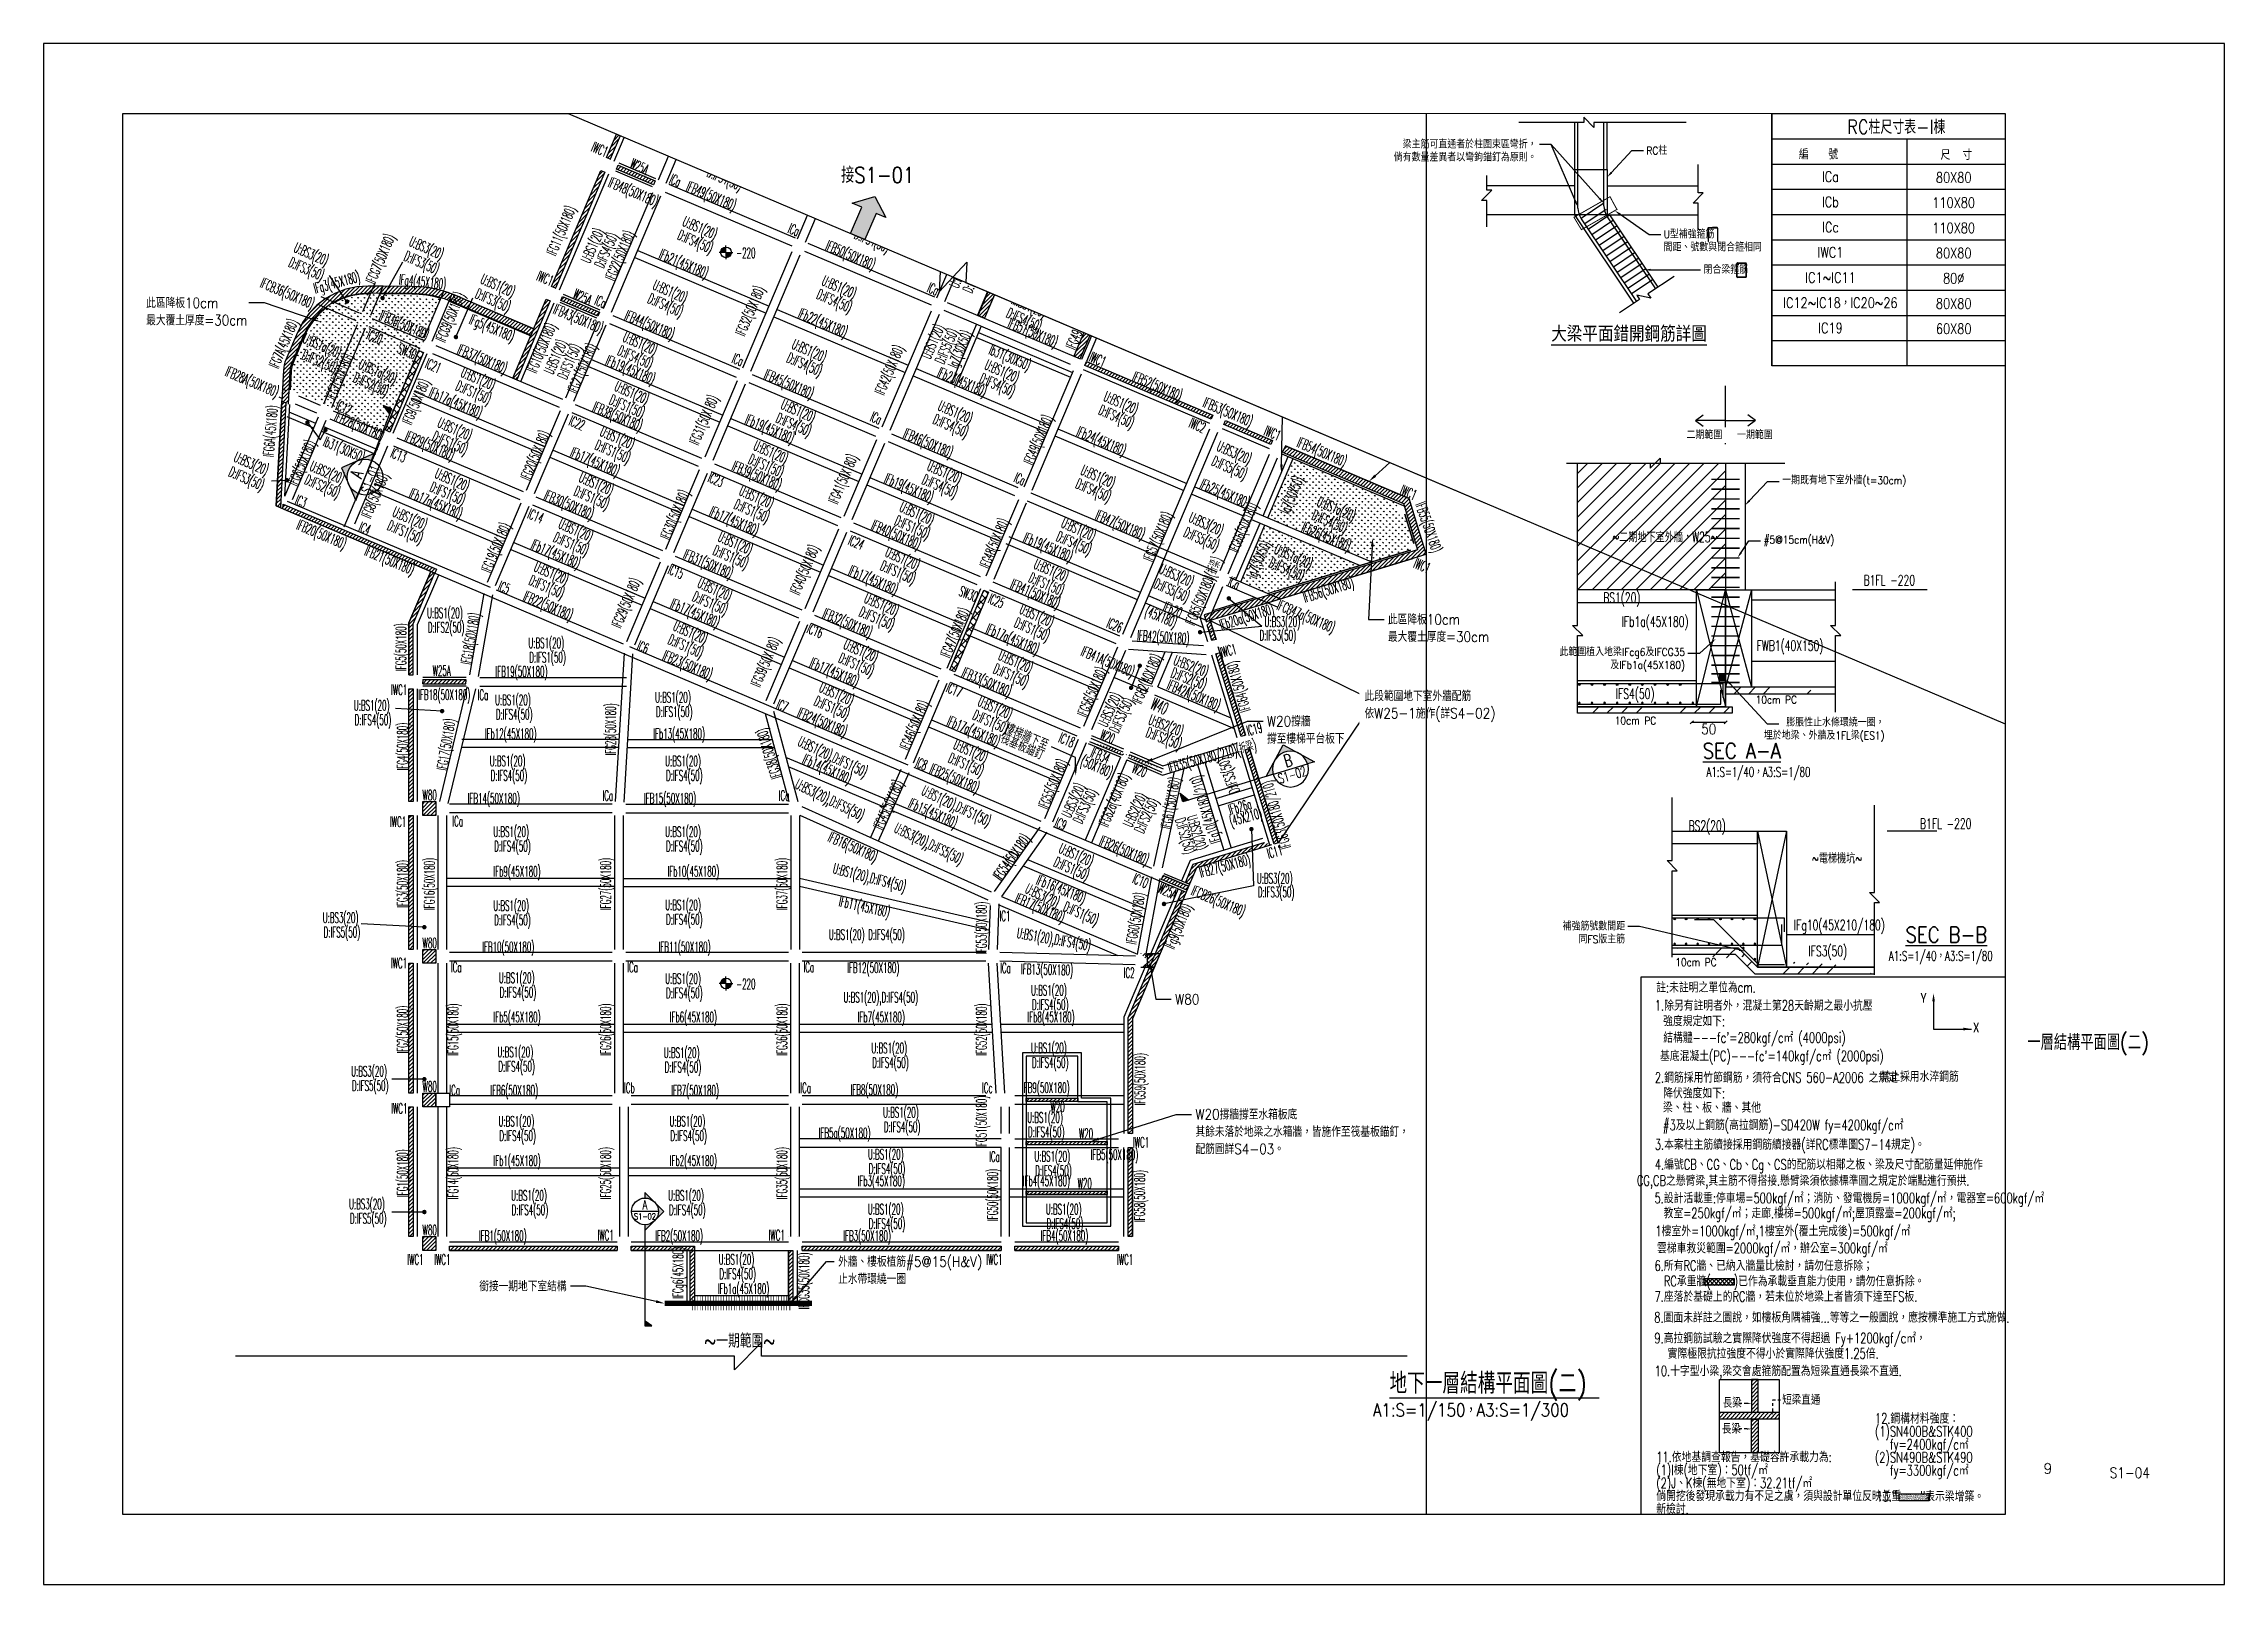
# Paper-space layout 'S1-02-地下一層結構平面圖(二)' of a CAD drawing. Header units: centimetres. Extents: x 0 to 84.1, y 0 to 59.4.
# The model-space entities are those that its viewports show. They can reach past a viewport. Long polylines and large blocks are cut down to what shows.
import ezdxf
from ezdxf import colors
from ezdxf.entities.mleader import LeaderData, LeaderLine
from ezdxf.enums import TextEntityAlignment as Align
from ezdxf.math import Vec2, Vec3

# ---------------------------------------------------------------- set-up
doc = ezdxf.new("R2010")
doc.units = ezdxf.units.CM
for name, pattern in [('CENTER', [2, 1.25, -0.25, 0.25, -0.25]), ('HIDDEN', [0.375, 0.25, -0.125]), ('HIDDEN2', [0.1875, 0.125, -0.0625])]:
    doc.linetypes.add(name, pattern=pattern)
doc.layers.get('0').update_dxf_attribs({"color": 8})
for name, color, linetype in [('0S-B', 6, 'HIDDEN'), ('0S-C3', 3, 'Continuous'), ('0S-COLUMN', 1, 'Continuous'), ('0S-J', 3, 'HIDDEN'), ('0S-SB', 6, 'Continuous'), ('0S-Shear wall', 7, 'Continuous'), ('0S-WALL', 40, 'Continuous'), ('0S-植筋', 2, 'Continuous'), ('0S-箍筋', 2, 'Continuous'), ('0S-鋼筋', 1, 'Continuous'), ('1', 1, 'Continuous'), ('1S-BN', 7, 'Continuous'), ('1S-CN', 2, 'Continuous'), ('1S-FSN(主樓)', 11, 'Continuous'), ('1S-JN', 3, 'Continuous'), ('1S-SN', 4, 'Continuous'), ('1S-SWN', 7, 'Continuous'), ('1S-TEXT', 7, 'Continuous'), ('1S-WN', 40, 'Continuous'), ('B', 6, 'HIDDEN'), ('BN', 7, 'Continuous'), ('C2', 2, 'Continuous'), ('C6', 6, 'Continuous'), ('CARWALL', 2, 'Continuous'), ('COLUMN', 1, 'Continuous'), ('detail', 1, 'Continuous'), ('DIM', 4, 'Continuous'), ('FL高程', 7, 'Continuous'), ('FORHA', 8, 'Continuous'), ('H', 123, 'Continuous'), ('J', 3, 'HIDDEN'), ('ST-DETAIL', 7, 'Continuous'), ('ST-LINE', 4, 'Continuous'), ('TEXT', 7, 'Continuous'), ('WALL', 40, 'Continuous'), ('分期線', 1, 'HIDDEN'), ('剖面標籤', 1, 'Continuous')]:
    doc.layers.add(name, color=color, linetype=linetype)
for name, color, linetype, plot in [('0S-frame', 8, 'Continuous', False), ('0S-繪圖區', 171, 'Continuous', False), ('MV', 8, 'Continuous', False)]:
    doc.layers.add(name, color=color, linetype=linetype, plot=plot)
doc.styles.add('ae', font='romans.shx', dxfattribs={"bigfont": 'chineset.shx'})
doc.styles.add('CHINA', font='romans.shx', dxfattribs={"width": 0.85, "bigfont": 'chineset.shx'})
doc.styles.add('TEXT2', font='kaiu.ttf', dxfattribs={"width": 0.9})
doc.styles.add('txt', font='romans.shx', dxfattribs={"height": 0.2, "bigfont": 'chineset.shx'})
doc.dimstyles.new('40', dxfattribs={"dimscale": 40, "dimtxt": 0.4, "dimasz": 0.12, "dimexe": 0.02, "dimexo": 0.14, "dimgap": 0.06, "dimtad": 2, "dimdec": 1, "dimrnd": 0.1, "dimdsep": 46, "dimtxsty": 'CHINA', "dimblk1": 'OBLIQUE', "dimblk2": 'OBLIQUE', "dimsah": 1, "dimcen": 0.5, "dimdle": 0.01, "dimclrd": 4, "dimclre": 4, "dimclrt": 4, "dimadec": 0, "dimazin": 0, "dimtfac": 1, "dimtdec": 1, "dimtix": 1, "dimtmove": 2, "dimatfit": 3, "dimfxl": 0.14, "dimtolj": 1, "dimtzin": 0, "dimarcsym": 0})
pattern_1 = [(45, (7.0336, -960.6854), (-0.771389, 0.771389), [])]
pattern_2 = [(45, (-75760.801, -23877.226), (-11.2253202, 11.2253202), [])]
pattern_3 = [(45, (61155.991, 17897.546), (-11.22532, 11.22532), [])]
pattern_4 = [(45, (-16251.604, -7087.881), (-11.22532, 11.22532), [])]

psp = doc.layouts.new('S1-02-地下一層結構平面圖(二)')

# ---------------------------------------------------------------- texts
at = {"layer": '1S-TEXT', "linetype": 'Continuous', "style": 'CHINA', "width": 0.85}
for s, height, p in [('接S1-01', 0.6, (30.753, 54.035)), ('%%U地下一層結構平面圖(二) ', 0.8, (51.904, 7.352)), ('A1:S=1/150，A3:S=1/300', 0.5, (51.263, 6.473))]:
    psp.add_text(s, height=height, dxfattribs=at).set_placement(p)
at = {"layer": 'TEXT'}
for s, insert, char_height, attachment_point, style in [('一層結構平面圖(二)', (78.85, 20.8), 0.6, 5, 'CHINA'), ('9', (77.12, 4.268), 0.4, 7, 'ae'), ('S1-04', (80.45, 4.3), 0.4, 5, 'CHINA')]:
    psp.add_mtext(s, dxfattribs=dict(at, insert=insert, char_height=char_height, attachment_point=attachment_point, style=style))

msp = doc.modelspace()

# ---------------------------------------------------------------- texts
at = {"layer": '1S-BN', "style": 'txt', "width": 0.5}
for s, rotation, p in [('IFG12(50X180)', 427, (61477.9724, 19135.0409)), ('IFG44(50X180)', 427, (63744.7344, 19052.8095)), ('IFG23(50X180)', 427, (61817.3625, 18990.9783)), ('IFB59(50X180)', 337, (63194.0856, 18956.3773)), ('IFG33(50X180)', 427, (62570.6116, 18671.2431)), ('IFB48(50X180)', 337, (61574.5624, 18611.8883)), ('IFB49(50X180)', 337, (62025.7745, 18588.5634)), ('IFB59a(50X180)', 337, (64134.6058, 18552.5875)), ('IFG11(50X180)', 427, (61161.4802, 18389.432)), ('IFG43(50X180)', 427, (63376.0534, 18329.3534)), ('IFCG7(50X180)', 427, (60115.5546, 18225.9421)), ('IFG22(50X180)', 427, (61500.8703, 18245.3694)), ('IFB50(50X180)', 337, (62831.2162, 18246.6737)), ('IFCB36(50X180)', 337, (59573.0319, 18025.3211)), ('IFG32(50X180)', 427, (62254.1194, 17925.6342)), ('IFCG9(50X180)', 427, (60519.7675, 17889.9939)), ('IFG49a(50X180)', 427, (64170.7373, 17858.1784)), ('IFB43(50X180)', 337, (61256.2667, 17878.9931)), ('IFB36(50X180)', 337, (60249.1619, 17842.7763)), ('IFB44(50X180)', 337, (61669.3595, 17843.6053)), ('IFG7A(45X180)', 427, (59555.7976, 17736.2771)), ('IFB51(50X180)', 337, (63886.4058, 17798.8484)), ('IFG10(50X180)', 427, (61048.4704, 17711.0076)), ('IFB37(50X180)', 337, (60701.473, 17646.1624)), ('IFG21(50X180)', 427, (61283.1108, 17593.6459)), ('IFG42(50X180)', 427, (63059.5612, 17583.7444)), ('IFG7(50X180)', 427, (59879.1388, 17547.2145)), ('IFB28A(50X180)', 337, (59369.1558, 17513.7869)), ('IFB45(50X180)', 337, (62474.8012, 17501.7156)), ('IFB52(50X180)', 337, (64606.0532, 17488.8135)), ('IFG9(50X180)', 427, (60320.9725, 17400.7519)), ('IFG31(50X180)', 427, (61986.4686, 17295.0883)), ('IFB53(50X180)', 337, (65013.5706, 17338.6843)), ('IFB38(50X180)', 337, (61483.9962, 17313.9255)), ('IFG6A(45X180)', 805.1057835, (59480.7506, 17231.2691)), ('IFB28(50X180)', 337, (59990.244, 17259.0915)), ('IFG49(50X180)', 427, (63921.3028, 17180.2677)), ('IFB29(50X180)', 337, (60397.4353, 17145.1298)), ('IFG20(50X180)', 427, (61010.4832, 17090.1413)), ('IFB46(50X180)', 337, (63280.243, 17159.8258)), ('IFB54(50X180)', 337, (65557.7395, 17107.6983)), ('IFG6(50X180)', 427, (59661.3616, 17046.9173)), ('IFG41(50X180)', 427, (62791.9104, 16953.1986)), ('IFB39(50X180)', 337, (62289.4379, 16972.0358)), ('IFG8(50X180)', 427, (60085.4093, 16858.8509)), ('IFB30(50X180)', 337, (61202.8771, 16803.24)), ('IFG30(50X180)', 427, (61819.8151, 16746.6034)), ('IFB55(50X180)', 649.4244063, (66172.3652, 16675.1678)), ('IFG66(50X180)', 427, (65107.1828, 16673.3591)), ('IFB47(50X180)', 337, (64391.199, 16688.253)), ('IFG57(50X180)', 427, (64613.2352, 16620.067)), ('IFB20(50X180)', 337, (59771.0793, 16631.6028)), ('IFG48(50X180)', 427, (63667.2146, 16581.654)), ('IFG19(50X180)', 427, (60784.0985, 16556.8123)), ('IFB40(50X180)', 337, (63094.8797, 16630.1461)), ('IFB21(50X180)', 337, (60164.9223, 16481.5538)), ('IFG40(50X180)', 427, (62569.1936, 16428.5108)), ('IFB31(50X180)', 337, (62008.3188, 16461.3503)), ('IFG65(50X180)(折梁)', 787.1495388, (64877.9667, 16306.7595)), ('IFB56(50X180)', 377.6647366, (65597.3433, 16309.8768)), ('IFG29(50X180)', 427, (61537.3671, 16237.0716)), ('IFB41(50X180)', 337, (63900.3214, 16288.2563)), ('IFB22(50X180)', 337, (61081.7213, 16219.1566)), ('IFCB47a(50X180)', 337, (65466.4317, 16156.8186)), ('IFB32(50X180)', 337, (62813.7606, 16119.4605)), ('IFG47(50X180)', 427, (63439.5744, 16065.3504)), ('IFG18(50X180)', 439.9032601, (60636.7364, 16031.4946)), ('IFG5(50X180)', 90, (60235.4411, 15982.235)), ('IFB42(50X180)', 356.2988042, (64641.3592, 16037.5757)), ('IFG39(50X180)', 427, (62342.8089, 15895.1818)), ('IFB41A(50X180)', 337, (64318.8837, 15895.844)), ('IFB23(50X180)', 337, (61889.0162, 15876.4802)), ('IFG62(40X180)', 427, (64549.0416, 15798.3574)), ('IFB19(50X180)', 360.0000003, (60928.6872, 15837.4004)), ('IFG64(50X180)', 106, (65080.0402, 15755.1302)), ('IFB33(50X180)', 337, (63619.2023, 15777.5708)), ('IFG56(50X180)', 427, (64232.2771, 15722.5746)), ('IFB42A(50X180)', 337, (64816.78, 15701.6019)), ('IFB18(50X180)', 360.0000335, (60482.0401, 15702.8992)), ('IFG28(50X180)', 90, (61447.8583, 15506.9809)), ('IFG46(50X180)', 427, (63204.3487, 15529.4848)), ('IFB24(50X180)', 337, (62667.8911, 15545.8576)), ('IFG17(50X180)', 440.5432428, (60496.6063, 15418.9694)), ('IFG4(50X180)', 90, (60244.6301, 15407.1559)), ('IFG38(50X180)', 107.5201481, (62364.1811, 15367.7769)), ('IFB35(50X180/210)(折梁)', 15, (64924.9199, 15347.9073)), ('IFB34', 337, (64277.6387, 15355.9413)), ('(50X180)', 337, (64255.2623, 15288.3923)), ('IFB25(50X180)', 337, (63432.8251, 15221.1624)), ('IFG55(50X180)', 427, (64005.9, 15189.2424)), ('IFG62a(40X180)', 427, (64359.6799, 15097.037)), ('IFG45(50X180)', 425.8846008, (63053.3935, 15070.0872)), ('IFG61(50X180)', 80, (64685.9325, 15080.5603)), ('IFG63(50X180/210)', 106, (65299.7468, 15013.7761)), ('IFB14(50X180)', 360.0000235, (60768.2482, 15104.2513)), ('IFB15(50X180)', 359.9999978, (61788.2478, 15104.2515)), ('IFB16(50X180)', 695.8846105, (62844.6719, 14823.6315)), ('IFG54(50X180)', 414.5561427, (63766.8518, 14766.3613)), ('IFB26(50X180)', 337, (64413.9405, 14804.7051)), ('IFB27(50X180)', 734.8957831, (64997.7519, 14713.1918)), ('IFG3(50X180)', 90, (60244.6296, 14613.1562)), ('IFG16(50X180)', 90, (60399.6302, 14613.1558)), ('IFG27(50X180)', 90, (61419.6299, 14613.1561)), ('IFG37(50X180)', 90, (62439.6294, 14613.1562)), ('IFCB26(50X180)', 337, (64958.9985, 14511.2041)), ('IFB17(50X180)', 696.9999581, (63927.3634, 14471.9268)), ('IFG60(50X180)', 80, (64485.0034, 14413.9954)), ('IFG53(50X180)', 90, (63593.6295, 14359.2531)), ('IFB10(50X180)', 360.000003, (60852.1374, 14245.0513)), ('IFB11(50X180)', 360.0000198, (61872.1369, 14245.0515)), ('IFB12(50X180)', 359.9999946, (62963.8536, 14124.2525)), ('IFB13(50X180)', 358.6158955, (63968.8436, 14113.9187)), ('IFG2(50X180)', 90, (60244.6297, 13770.6564)), ('IFG15(50X180)', 90, (60536.9491, 13770.6561)), ('IFG26(50X180)', 90, (61419.63, 13770.6562)), ('IFG36(50X180)', 90, (62439.6295, 13770.6564)), ('IFG52(50X180)', 90, (63593.6298, 13770.6563)), ('IFG59(50X180)', 90, (64510.3787, 13483.946)), ('IFB6(50X180)', 360.0000057, (60886.581, 13415.0513)), ('IFB7(50X180)', 359.9999931, (61933.4529, 13415.0513)), ('IFB8(50X180)', 359.9999918, (62969.8799, 13419.2513)), ('IFB9(50X180)', 359.9999703, (63961.7172, 13430.6561)), ('IFG51(50X180)', 90, (63593.63, 13238.1564)), ('IFB5a(50X180)', 360.0000188, (62797.9549, 13169.1959)), ('IFG14(50X180)', 90, (60536.9489, 12940.6565)), ('IFG25(50X180)', 90, (61419.6297, 12940.6566)), ('IFG35(50X180)', 90, (62439.6298, 12940.6565)), ('IFB5(50X180)', 360.0000066, (64359.2066, 13043.6053)), ('IFG1(50X180)', 90, (60244.6299, 12940.6565)), ('IFG50(50X180)', 90, (63657.8476, 12814.518)), ('IFG58(50X180)', 90, (64508.3776, 12808.5528)), ('IFB1(50X180)', 360.000011, (60820.9081, 12574.2513)), ('IFB2(50X180)', 359.9999931, (61840.9081, 12574.2513)), ('IFB3(50X180)', 359.9999926, (62927.9084, 12574.2512)), ('IFB4(50X180)', 360.0000211, (64069.5102, 12574.1964)), ('IFCG35(50X180)', 90, (62566.2471, 12317.4428))]:
    msp.add_text(s, height=60, rotation=rotation, dxfattribs=at).set_placement(p, align=Align.MIDDLE)
at = {"layer": '1S-BN', "color": 7, "linetype": 'Continuous', "style": 'CHINA'}
for s, height, width, p in [('B1FL -220', 16, 0.65, (73761.2702, 12400.1987)), ('BS1(20)', 16, 0.65, (73359.4938, 12373.1589)), ('IFb1a(45X180)', 16, 0.65, (73387.7754, 12336.4561)), ('IFS4(50)', 16, 0.65, (73378.9539, 12225.103)), ('10cm PC', 12, 0.85, (73594.6416, 12218.0482)), ('10cm PC', 12, 0.85, (73377.3962, 12185.7913)), ('BS2(20)', 16, 0.65, (73491.1727, 12021.472)), ('B1FL -220', 16, 0.65, (73848.2097, 12024.9049)), ('~電梯機坑~', 16, 0.65, (73681.4636, 11971.4125)), ('IFS3(50)', 16, 0.65, (73676.1057, 11828.2546)), ('10cm PC', 12, 0.85, (73470.653, 11813.1288))]:
    msp.add_text(s, height=height, dxfattribs=dict(at, width=width)).set_placement(p)
at = {"layer": '1S-CN', "style": 'txt', "width": 0.5}
for s, rotation, p in [('ICa', 337, (62808.7869, 19138.1884)), ('IWC1', 337, (61381.8871, 18861.2867)), ('ICa', 337, (63618.8786, 18802.978)), ('ICa', 337, (61818.8847, 18682.0587)), ('ICa', 337, (62504.9119, 18396.2586)), ('IWC1', 337, (64558.8726, 18330.4939)), ('IWC1', 337, (61065.3949, 18115.6778)), ('ICa', 337, (63310.3537, 18054.3689)), ('ICa', 337, (61386.4723, 17980.8601)), ('IC20', 337, (60080.1093, 17776.9771)), ('ICa', 337, (62180.6648, 17645.2822)), ('IWC1', 337, (64261.9464, 17646.7679)), ('IC21', 337, (60419.076, 17610.024)), ('IC12', 337, (59901.1079, 17367.7037)), ('ICa', 337, (62980.2952, 17307.6737)), ('IC22', 337, (61250.2788, 17278.7921)), ('IWC2', 337, (64838.8849, 17265.3316)), ('IWC1', 337, (65273.1049, 17220.4606)), ('IC13', 337, (60217.7514, 17093.2163)), ('IC23', 337, (62053.6755, 16951.4083)), ('ICa', 337, (63811.6235, 16955.4155)), ('IWC1', 337, (66059.6127, 16876.3772)), ('IC3', 337, (59652.9561, 16825.6216)), ('IC14', 337, (61011.2842, 16741.0096)), ('IC4', 337, (60022.3272, 16668.8329)), ('IC24', 337, (62865.6297, 16588.0034)), ('IWC1', 337, (66138.7628, 16454.3704)), ('IC15', 337, (61822.4489, 16419.4691)), ('ICa', 337, (65050.6561, 16354.0192)), ('IC5', 337, (60827.9844, 16327.4506)), ('IC25', 337, (63675.6013, 16250.5842)), ('IC26', 337, (64360.9361, 16109.4228)), ('IC16', 337, (62627.8906, 16077.5794)), ('IC6', 337, (61631.2042, 15982.715)), ('IWC1', 15, (65017.8662, 15962.6691)), ('IC17', 337, (63433.3324, 15735.6896)), ('IC7', 337, (62437.4833, 15643.66)), ('IC19', 15, (65167.778, 15508.833)), ('IC18', 337, (64083.1634, 15445.5281)), ('IC8', 337, (63243.3667, 15307.6981)), ('IC9', 337, (64048.3668, 14959.8807)), ('IC11', 15, (65286.0472, 14799.3612)), ('IC10', 337, (64509.9493, 14631.7564))]:
    msp.add_text(s, height=60, rotation=rotation, dxfattribs=at).set_placement(p, align=Align.MIDDLE)
for s, p in [('IWC1', (60221.1434, 15736.0621)), ('ICa', (60705.6814, 15706.8507)), ('ICa', (61427.7334, 15124.4985)), ('ICa', (62447.7335, 15124.4984)), ('ICa', (60559.654, 14976.1829)), ('IWC1', (60214.3266, 14972.8551)), ('IC1', (63725.3996, 14428.0776)), ('IWC1', (60219.6345, 14155.5686)), ('ICa', (60551.0494, 14132.4225)), ('ICa', (61571.0496, 14132.4226)), ('ICa', (62591.0485, 14132.4229)), ('ICa', (63728.5846, 14127.6754)), ('IC2', (64443.9134, 14099.7808)), ('ICb', (61552.44, 13434.1959)), ('ICa', (62572.4401, 13434.1958)), ('ICc', (63623.0568, 13434.1959)), ('ICa', (60542.4053, 13420.9643)), ('IWC1', (60221.6827, 13314.9448)), ('IWC1', (64512.4379, 13119.1964)), ('ICa', (63664.4818, 13036.4074)), ('IWC1', (61415.1841, 12582.143)), ('IWC1', (62405.1841, 12582.143)), ('IWC1', (60315.4817, 12441.4075)), ('IWC1', (60470.4816, 12441.4074)), ('IWC1', (63664.4822, 12441.4073)), ('IWC1', (64420.4814, 12441.4076))]:
    msp.add_text(s, height=60, dxfattribs=at).set_placement(p, align=Align.MIDDLE)
at = {"layer": '1S-FSN(主樓)', "ltscale": 100, "style": 'ae', "width": 0.5}
for s, p in [('D:IFS3(50)', (60242.7454, 18221.3328)), ('D:IFS3(50)', (59576.1958, 18185.6798)), ('D:IFS2(50)', (59652.8414, 17650.2763)), ('D:IFS2(50)', (59949.4728, 17518.0779)), ('D:IFS1(50)', (60542.444, 17471.0136)), ('D:IFS1(50)', (60407.7674, 17179.7522)), ('D:IFS1(50)', (61347.8629, 17129.058)), ('D:IFS2(50)', (59669.1241, 16928.8745)), ('D:IFS1(50)', (60393.0746, 16886.0451)), ('D:IFS1(50)', (61226.0466, 16862.4699)), ('D:IFS1(50)', (60147.6338, 16663.8853)), ('D:IFS1(50)', (61107.2895, 16595.4619)), ('D:IFS1(50)', (60965.913, 16346.603))]:
    msp.add_text(s, height=60, rotation=336.2373114, dxfattribs=at).set_placement(p)
at = {"layer": '1S-FSN(主樓)', "style": 'CHINA', "width": 0.5}
for s, rotation, p in [('D:IFS3(50)', 336, (60655.5188, 18003.811)), ('D:IFS2(50)', 339, (64680.1777, 15809.8779)), ('D:IFS3(50)', 65.1852574, (64380.3168, 15479.8165)), ('D:IFS2(50)', 339, (64535.7358, 15465.5605)), ('D:IFS3(50)', 109.446974, (65083.9931, 15149.6769)), ('D:IFS3(50)', 65.1852574, (64169.7416, 14955.2781)), ('D:IFS2(50)', 65.1852574, (64525.9092, 14900.229)), ('D:IFS2(50)', 287, (64708.9237, 14984.1478))]:
    msp.add_text(s, height=60, rotation=rotation, dxfattribs=at).set_placement(p)
at = {"layer": '1S-FSN(主樓)', "linetype": 'Continuous', "style": 'ae', "width": 0.5}
for s, rotation, p in [('D:IFS1(50)', 66.2373114, (61189.5646, 17525.3028)), ('D:IFS1(50)', 336.2373114, (61430.9564, 17389.9189)), ('D:IFS1(50)', 336.2373114, (62235.4339, 17047.1905)), ('D:IFS1(50)', 336.2373114, (62152.3404, 16786.3296)), ('D:IFS1(50)', 336.2373114, (63080.833, 16691.9372)), ('D:IFS1(50)', 336.2373114, (62030.5241, 16519.7415)), ('D:IFS1(50)', 336.2373114, (62997.7395, 16431.0764)), ('D:IFS1(50)', 336.2373114, (63856.8307, 16362.084)), ('D:IFS1(50)', 336.2373114, (61911.7669, 16252.7336)), ('D:IFS1(50)', 336.2373114, (62875.9232, 16164.4882)), ('D:IFS1(50)', 336.2373114, (61770.3905, 16003.8746)), ('D:IFS1(50)', 336.2373114, (62757.166, 15897.4803)), ('D:IFS1(50)', 336.2373114, (63651.9209, 15834.635)), ('D:IFS1(50)', 336.2373114, (62615.7896, 15648.6214)), ('D:IFS1(50)', 336.2373114, (63533.1637, 15567.6271)), ('U:BS1(20),D:IFS1(50)', 694.4227854, (62521.7289, 15415.9855)), ('D:IFS1(50)', 336.2373114, (63391.7873, 15318.7682)), ('U:BS1(20),D:IFS1(50)', 694.4227854, (63236.3229, 15131.442)), ('D:IFS1(50)', 336.2373114, (64002.2895, 14717.5064)), ('D:IFS1(50)', 336.2373114, (64056.5158, 14457.983))]:
    msp.add_text(s, height=60, rotation=rotation, dxfattribs=at).set_placement(p)
for s, p in [('D:IFS2(50)', (60386.8478, 16066.9866)), ('D:IFS1(50)', (61706.328, 15578.6957))]:
    msp.add_text(s, height=60, dxfattribs=at).set_placement(p)
at = {"layer": '1S-FSN(主樓)', "ltscale": 100, "style": 'ae', "width": 0.5}
for s, p in [('D:IFS3(50)', (65197.5203, 16021.101)), ('D:IFS1(50)', (60973.3311, 15893.7906))]:
    msp.add_text(s, height=60, dxfattribs=at).set_placement(p)
at = {"layer": '1S-FSN(主樓)', "style": 'CHINA', "width": 0.5}
msp.add_text('D:IFS3(50)', height=60, dxfattribs=at).set_placement((65187.8134, 14536.308))
at = {"layer": '1S-JN', "style": 'txt', "width": 0.5}
for s, rotation, p in [('IFg8(45X180)', 427, (63997.2141, 18969.3986)), ('IFb27(45X180)', 337, (62166.9251, 18969.7513)), ('IFb28(45X180)', 337, (62972.3668, 18627.8616)), ('IFg7(45X180)', 427, (63675.3689, 18231.6712)), ('IFb21(45X180)', 337, (61866.2043, 18197.2353)), ('IFg3(45X180)', 375.2138336, (59860.7915, 18087.3826)), ('IFg4(45X180)', 354.2234362, (60356.0381, 18091.395)), ('IFb28a(45X180)', 337, (63958.1642, 18061.3748)), ('IFb22(45X180)', 337, (62671.6461, 17855.3456)), ('IFg5(45X180)', 337, (60757.1692, 17824.8768)), ('Ig7(30X50)', 427, (63467.9325, 17704.5922)), ('Ib31(30X50)', 337, (63753.1036, 17654.2112)), ('IFb19(45X180)', 337, (61558.0857, 17583.8663)), ('IFb23(45X180)', 337, (63477.0878, 17513.4559)), ('IFb17a(45X180)', 337, (60547.4286, 17393.6266)), ('IFb19(45X180)', 337, (62363.5275, 17241.9766)), ('IFb24(45X180)', 337, (64282.5296, 17171.5661)), ('Ib31(30X50)', 337, (59901.8231, 17122.9968)), ('IFb17(45X180)', 337, (61352.8703, 17051.7369)), ('IFb19(45X180)', 337, (63168.9692, 16900.0869)), ('IFb25(45X180)', 337, (64996.6663, 16868.4331)), ('Ig7(30X50)', 427, (65387.1443, 16861.2914)), ('IFb17a(45X180)', 337, (60432.2532, 16808.6062)), ('IFb17(45X180)', 337, (62158.3121, 16709.8471)), ('IFb26(45X180)', 337, (65583.7802, 16619.2921)), ('IFb19(45X180)', 337, (63974.411, 16558.1971)), ('IFb17(45X180)', 337, (61126.5202, 16518.4684)), ('Ig7(30X50)', 427, (65196.3714, 16488.6379)), ('IFb17(45X180)', 337, (62963.7538, 16367.9574)), ('IFb17(45X180)', 337, (61931.962, 16176.5787)), ('(45X180)', 337, (64627.415, 16154.4207)), ('IFb20', 337, (64695.7121, 16199.204)), ('IFb17a(45X180)', 337, (63769.1955, 16026.0677)), ('IFb17(45X180)', 337, (62737.4037, 15834.6889)), ('IFb17a(45X180)', 337, (63542.8455, 15492.7992)), ('IFb13(45X180)', 359.9999981, (61840.4237, 15477.8483)), ('IFb14(45X180)', 696.0494558, (62694.8912, 15274.6947)), ('IFg10(45X180/210)', 107, (64890.8651, 15044.5767)), ('IFb15(45X180)', 696.0494553, (63308.085, 15019.6776)), ('IFb26a', 375.9947754, (65084.7452, 15059.7198)), ('(45X210)', 375.9947754, (65118.4174, 14996.0609)), ('IFb9(45X180)', 359.9999994, (60903.0719, 14681.652)), ('IFb10(45X180)', 359.9999994, (61923.0715, 14681.652)), ('IFb16(45X180)', 337.7879516, (64049.8944, 14579.36)), ('IFb11(45X180)', 347.383873, (62912.2294, 14477.4154)), ('IFg9(50X180)', 67, (64732.2754, 14366.449)), ('IFb5(45X180)', 360.000002, (60903.0718, 13839.1522)), ('IFb6(45X180)', 359.9999994, (61923.0716, 13839.1522)), ('IFb7(45X180)', 360.000006, (63010.0715, 13839.1523)), ('IFb8(45X180)', 359.999983, (63991.8734, 13839.1522)), ('IFb1(45X180)', 360.0000057, (60903.0716, 13009.1524)), ('IFb2(45X180)', 359.9999931, (61923.0716, 13009.1524)), ('IFb3(45X180)', 359.9999592, (63010.0719, 12891.653)), ('IFb4(45X180)', 359.9999666, (63965.0718, 12891.6523)), ('IFCg6(45X180)', 90, (61837.8735, 12364.3244)), ('IFb1a(45X180)', 360.0000057, (62213.3884, 12268.0517))]:
    msp.add_text(s, height=60, rotation=rotation, dxfattribs=at).set_placement(p, align=Align.MIDDLE)
at = {"layer": '1S-JN', "ltscale": 100, "style": 'txt', "width": 0.5}
msp.add_text('IFb20a(50X180)', height=60, rotation=377.6647366, dxfattribs=at).set_placement((65124.695, 16153.9361), align=Align.MIDDLE)
at = {"layer": '1S-JN', "style": 'txt', "width": 0.5}
msp.add_text('IFb12(45X180)', height=60, dxfattribs=at).set_placement((60866.0649, 15477.8483), align=Align.MIDDLE)
at = {"layer": '1S-SN', "linetype": 'Continuous', "style": 'ae', "width": 0.5}
for s, rotation, p in [('U:BS1(20)', 336.2373114, (63170.9509, 19164.0172)), ('U:BS1(20)', 66.2373114, (61681.8566, 18998.8638)), ('D:IFS4(50)', 66.2373114, (61760.2757, 18969.6317)), ('U:BS1(20)', 336.2373114, (62169.8642, 19140.2808)), ('D:IFS4(50)', 336.2373114, (62140.632, 19061.8617)), ('D:IFS4(50)', 336.2373114, (63141.7187, 19085.5981)), ('U:BS1(20)', 66.2373114, (63784.3053, 18812.227)), ('D:IFS5(50)', 66.2373114, (63862.7244, 18782.9948)), ('U:BS1(20)', 336.2373114, (62998.4481, 18840.5224)), ('U:BS1(20)', 336.2373114, (62025.8043, 18784.3429)), ('D:IFS4(50)', 336.2373114, (62969.2159, 18762.1033)), ('D:IFS4(50)', 336.2373114, (61996.5722, 18705.9238)), ('U:BS3(20)', 66.2373114, (63598.5154, 18374.7555)), ('D:IFS5(50)', 66.2373114, (63676.9345, 18345.5234)), ('U:BS1(20)', 336.2373114, (61855.0358, 18421.8755)), ('U:BS1(20)', 336.2373114, (62878.4001, 18426.2037)), ('U:CAR-S(20)', 336.2373114, (63958.3336, 18396.4129)), ('U:BS1(20)', 66.2373114, (61324.4031, 18197.808)), ('D:IFS4(50)', 66.2373114, (61402.8222, 18168.5758)), ('D:IFS4(50)', 336.2373114, (61825.8037, 18343.4564)), ('D:IFS4(50)', 336.2373114, (62849.1679, 18347.7846)), ('M:BS1(20)', 336.2373114, (63931.9945, 18326.1753)), ('D:IFS4(50)', 336.2373114, (63902.7623, 18247.7562)), ('U:BS3(20)', 66.2373114, (63455.0886, 18053.4197)), ('D:IFS5(50)', 66.2373114, (63533.5077, 18024.1876)), ('D:IFCS(50)', 336.2373114, (64483.5342, 18170.8635)), ('U:BS1(20)', 336.2373114, (62659.5133, 18079.1471)), ('U:BS1(20)', 336.2373114, (61682.3829, 18054.3405)), ('U:CAR-S(20)', 336.2373114, (63784.0142, 18041.1933)), ('D:IFS4(50)', 336.2373114, (62630.2811, 18000.728)), ('D:IFS4(50)', 336.2373114, (61653.1507, 17975.9214)), ('M:BS1(20)', 336.2373114, (63757.6751, 17970.9558)), ('D:IFS4(50)', 336.2373114, (63728.443, 17892.5367)), ('U:BS1(20)', 66.2373114, (63293.4917, 17643.1588)), ('U:BS1(20)', 336.2373114, (61508.4209, 17753.4358)), ('D:IFS5(50)', 66.2373114, (63371.9108, 17613.9266)), ('U:BS1(20)', 336.2373114, (62486.8604, 17711.6122)), ('U:BS1(20)', 66.2373114, (61111.1455, 17554.535)), ('D:IFS4(50)', 336.2373114, (61479.1887, 17675.0167)), ('D:IFS4(50)', 336.2373114, (62457.6282, 17633.1931)), ('U:BS1a(20)', 336.2373114, (59980.0091, 17595.9228)), ('U:BS1(20)', 336.2373114, (63602.2, 17592.7443)), ('U:BS1(20)', 336.2373114, (60571.6762, 17549.4327)), ('D:IFS4(50)', 336.2373114, (63572.9678, 17514.3252)), ('U:BS1(20)', 336.2373114, (61460.1886, 17468.338)), ('U:BS1(20)', 336.2373114, (64290.4932, 17409.7793)), ('U:BS1(20)', 336.2373114, (62423.6879, 17363.5119)), ('U:BS1(20)', 336.2373114, (63332.2595, 17356.3589)), ('D:IFS4(50)', 336.2373114, (64261.261, 17331.3601)), ('D:IFS4(50)', 336.2373114, (62394.4557, 17285.0928)), ('D:IFS4(50)', 336.2373114, (63303.0273, 17277.9398)), ('U:BS1(20)', 336.2373114, (60436.9995, 17258.1713)), ('U:BS1(20)', 336.2373114, (61377.0951, 17207.4771)), ('U:BS1(20)', 336.2373114, (62264.6661, 17125.6096)), ('U:BS2(20)', 336.2373114, (59698.3563, 17007.2936)), ('U:BS1(20)', 336.2373114, (63269.0869, 17008.2586)), ('U:BS1(20)', 336.2373114, (64157.4658, 16983.7238)), ('U:BS1(20)', 336.2373114, (60422.3068, 16964.4642)), ('U:BS1(20)', 336.2373114, (61255.2788, 16940.889)), ('D:IFS4(50)', 336.2373114, (63239.8548, 16929.8395)), ('D:IFS4(50)', 336.2373114, (64128.2336, 16905.3046)), ('U:BS1(20)', 336.2373114, (62181.5726, 16864.7488)), ('U:BS1a(20)', 336.2373114, (65524.6727, 16802.6454)), ('U:BS1(20)', 336.2373114, (63110.0652, 16770.3563)), ('U:BS1(20)', 336.2373114, (60176.8659, 16742.3044)), ('D:IFS4(50)', 336.2373114, (65495.4405, 16724.2263)), ('U:BS1(20)', 336.2373114, (61136.5216, 16673.881)), ('U:BS1(20)', 336.2373114, (64045.0846, 16678.4054)), ('D:IFS4(50)', 336.2373114, (64015.8525, 16599.9863)), ('U:BS1(20)', 336.2373114, (62059.7563, 16598.1606)), ('U:BS1(20)', 336.2373114, (63026.9717, 16509.4955)), ('U:BS1a(20)', 336.2373114, (65276.848, 16526.0388)), ('U:BS1(20)', 336.2373114, (63886.0629, 16440.5031)), ('D:IFS4(50)', 336.2373114, (65247.6158, 16447.6197)), ('U:BS1(20)', 336.2373114, (60995.1452, 16425.0221)), ('U:BS1(20)', 336.2373114, (61940.9991, 16331.1527)), ('U:BS1(20)', 336.2373114, (62905.1554, 16242.9073)), ('U:BS1(20)', 336.2373114, (63802.9694, 16179.6423)), ('D:IFS1(50)', 336.2373114, (63773.7372, 16101.2232)), ('U:BS1(20)', 336.2373114, (61799.6227, 16082.2937)), ('U:BS1(20)', 336.2373114, (62786.3982, 15975.8994)), ('U:BS1(20)', 336.2373114, (63681.1531, 15913.0541)), ('U:BS1(20)', 336.2373114, (62645.0218, 15727.0405)), ('U:BS1(20)', 336.2373114, (63562.3959, 15646.0462)), ('U:BS1(20)', 336.2373114, (63421.0195, 15397.1873)), ('U:BS3(20),D:IFS5(50)', 693.7114026, (62505.893, 15169.3206)), ('U:BS3(20),D:IFS5(50)', 693.7114026, (63078.0357, 14915.604)), ('U:BS1(20)', 336.2373114, (64031.5217, 14795.9255)), ('U:BS1(20),D:IFS4(50)', 345.4346156, (62725.7281, 14676.3133)), ('U:BS3(20)', 693.7114026, (63836.4534, 14564.9473)), ('U:BS1(20),D:IFS4(50)', 350, (63790.8957, 14301.9295))]:
    msp.add_text(s, height=60, rotation=rotation, dxfattribs=at).set_placement(p)
for s, p in [('CAR-IFS(40)', (64224.3589, 18926.9851)), ('U:BS1(20)', (60382.0028, 16150.5366)), ('U:BS3(20)', (65226.7525, 16099.5201)), ('U:BS1(20)', (60968.4861, 15977.3406)), ('U:BS1(20)', (60775.6155, 15647.7331)), ('U:BS1(20)', (61701.483, 15662.2457)), ('U:BS1(20)', (59958.6953, 15615.9118)), ('D:IFS4(50)', (60780.4605, 15564.1831)), ('D:IFS4(50)', (59963.5403, 15532.3618)), ('U:BS1(20)', (60744.8385, 15294.0058)), ('U:BS1(20)', (61759.783, 15294.0058)), ('D:IFS4(50)', (60749.6835, 15210.4558)), ('D:IFS4(50)', (61764.628, 15210.4558)), ('U:BS1(20)', (60765.3964, 14885.1554)), ('U:BS1(20)', (61759.783, 14885.1554)), ('D:IFS4(50)', (60770.2414, 14801.6054)), ('D:IFS4(50)', (61764.628, 14801.6054)), ('U:BS1(20)', (61759.783, 14461.9419)), ('U:BS1(20)', (60765.3964, 14457.9216)), ('U:BS3(20)', (59778.8756, 14387.9247)), ('D:IFS4(50)', (60770.2414, 14374.3716)), ('D:IFS4(50)', (61764.628, 14378.3919)), ('D:IFS5(50)', (59783.7206, 14304.3747)), ('U:BS1(20) D:IFS4(50)', (62706.4413, 14290.5298)), ('U:BS1(20)', (60797.5417, 14040.317)), ('U:BS1(20)', (61759.783, 14036.0523)), ('D:IFS4(50)', (60802.3867, 13956.767)), ('U:BS1(20)', (63876.2491, 13968.5867)), ('D:IFS4(50)', (61764.628, 13952.5023)), ('U:BS1(20),D:IFS4(50)', (62791.3591, 13927.7148)), ('D:IFS4(50)', (63881.0941, 13885.0367)), ('U:BS1(20)', (62952.3989, 13633.8778)), ('U:BS1(20)', (63876.2491, 13633.8778)), ('U:BS1(20)', (60789.7745, 13611.5207)), ('U:BS1(20)', (61752.0157, 13607.256)), ('D:IFS4(50)', (60794.6195, 13527.9707)), ('D:IFS4(50)', (61756.8607, 13523.706)), ('D:IFS4(50)', (62957.2439, 13550.3278)), ('D:IFS4(50)', (63881.0941, 13550.3278)), ('U:BS3(20)', (59943.1277, 13500.2716)), ('D:IFS5(50)', (59947.9727, 13416.7216)), ('U:BS1(20)', (63019.8147, 13261.9185)), ('U:BS1(20)', (63853.5901, 13232.5294)), ('U:BS1(20)', (60795.8117, 13210.7122)), ('U:BS1(20)', (61784.7855, 13210.7122)), ('D:IFS4(50)', (63024.6597, 13178.3685)), ('D:IFS4(50)', (60800.6567, 13127.1622)), ('D:IFS4(50)', (61789.6305, 13127.1622)), ('D:IFS4(50)', (63858.4351, 13148.9794)), ('U:BS1(20)', (62932.4709, 13019.8154)), ('U:BS1(20)', (63895.3788, 13008.5479)), ('D:IFS4(50)', (62937.3159, 12936.2654)), ('D:IFS4(50)', (63900.2238, 12924.9979)), ('U:BS1(20)', (60868.5794, 12781.9159)), ('U:BS1(20)', (61777.0183, 12781.9159)), ('U:BS3(20)', (59931.3305, 12732.1846)), ('D:IFS4(50)', (60871.4294, 12698.3659)), ('D:IFS4(50)', (61781.8633, 12698.3659)), ('U:BS1(20)', (62932.255, 12702.4432)), ('U:BS1(20)', (63961.9729, 12702.4432)), ('D:IFS5(50)', (59936.1755, 12648.6346)), ('D:IFS4(50)', (62937.1, 12618.8932)), ('D:IFS4(50)', (63966.8179, 12618.8932)), ('U:BS1(20)', (62068.6563, 12411.992)), ('D:IFS4(50)', (62073.5013, 12328.442))]:
    msp.add_text(s, height=60, dxfattribs=at).set_placement(p)
at = {"layer": '1S-SN', "style": 'CHINA', "width": 0.5}
for s, rotation, p in [('U:BS3(20)', 336, (60272.6559, 18306.5322)), ('U:BS3(20)', 336, (59606.1063, 18270.8793)), ('U:BS1(20)', 336, (60685.4293, 18089.0105)), ('U:BS1a(20)', 336, (59657.7545, 17746.0541)), ('U:BS3(20)', 336, (64945.5298, 17122.0822)), ('U:BS3(20)', 336, (59259.5439, 17059.0163)), ('D:IFS5(50)', 336, (64915.6193, 17036.8828)), ('D:IFS3(50)', 336, (59229.6335, 16973.8168)), ('U:BS3(20)', 336, (64783.853, 16709.699)), ('D:IFS5(50)', 336, (64753.9425, 16624.4995)), ('U:BS3(20)', 336, (64612.092, 16412.6304)), ('D:IFS5(50)', 336, (64582.1815, 16327.4309)), ('U:BS2(20)', 339, (64694.9572, 15882.9043)), ('U:BS3(20)', 65.1852574, (64314.5895, 15514.905)), ('U:BS2(20)', 339, (64550.5153, 15538.5869)), ('U:BS3(20)', 65.1852574, (64104.0143, 14990.3666)), ('U:BS2(20)', 65.1852574, (64460.1818, 14935.3175)), ('U:BS2(20)', 287, (64777.022, 15000.3905))]:
    msp.add_text(s, height=60, rotation=rotation, dxfattribs=at).set_placement(p)
msp.add_text('U:BS3(20)', height=60, dxfattribs=at).set_placement((65182.2563, 14615.5354))
at = {"layer": '1S-SWN', "linetype": 'Continuous', "style": 'CHINA', "width": 0.5}
for p in [(60267.1926, 17693.9818), (63513.9362, 16290.4928)]:
    msp.add_text('SW30', height=60, rotation=338.4373912, dxfattribs=at).set_placement(p, align=Align.MIDDLE)
at = {"layer": '1S-TEXT', "linetype": 'Continuous', "style": 'CHINA'}
for s, height, width, p in [('%%USEC A-A', 24, 0.85, (73513.0482, 12133.1816)), ('A1:S=1/40，A3:S=1/80', 15, 0.65, (73518.934, 12105.0624)), ('%%USEC B-B', 24, 0.85, (73826.0001, 11849.4928)), ('A1:S=1/40，A3:S=1/80', 15, 0.65, (73800.1572, 11821.3737))]:
    msp.add_text(s, height=height, dxfattribs=dict(at, width=width)).set_placement(p)
at = {"layer": '1S-TEXT', "color": 7, "linetype": 'Continuous', "style": 'CHINA', "width": 0.85}
msp.add_text('~一期範圍~', height=80, dxfattribs=at).set_placement((62191.5338, 11975.624), align=Align.MIDDLE)
at = {"layer": '1S-WN', "style": 'CHINA', "width": 0.5}
for s, height, rotation, p in [('W25A', 60, 335.0586051, (61610.5394, 18761.8194)), ('W20', 60, 337, (64281.6607, 18369.3285)), ('W20', 60, 337, (64129.8854, 18111.4401)), ('W25A', 60, 335.0586051, (61281.2751, 18008.0731)), ('W40', 70, 335.0586051, (64619.8831, 15641.2326)), ('W20', 60, 337.2662566, (64318.3816, 15464.7164)), ('W20', 60, 337.2662566, (64505.1528, 15271.6675)), ('W25A', 60, 335.0586051, (64665.7287, 14571.7011))]:
    msp.add_text(s, height=height, rotation=rotation, dxfattribs=at).set_placement(p, align=Align.MIDDLE)
for s, p in [('W25A', (60467.1331, 15846.7822)), ('W80', (60397.399, 15126.7715)), ('W80', (60397.399, 14271.7714)), ('W80', (60397.399, 13441.7714)), ('W20', (64029.9874, 13324.792)), ('W20', (64194.6359, 13169.1964)), ('W20', (64186.9691, 12880.954)), ('W80', (60397.399, 12611.7714))]:
    msp.add_text(s, height=60, dxfattribs=at).set_placement(p, align=Align.MIDDLE)
at = {"layer": '1S-WN', "color": 7, "linetype": 'Continuous', "style": 'CHINA', "width": 0.65}
msp.add_text('~二期地下室外牆，W25~', height=16, dxfattribs=at).set_placement((73373.6268, 12466.761))
at = {"layer": 'BN', "style": 'txt', "width": 0.65}
for s, p in [('FWB1(40X150)', (73647.7272, 12306.2608)), ('IFg10(45X210/180)', (73723.7761, 11875.3119))]:
    msp.add_text(s, height=16, dxfattribs=at).set_placement(p, align=Align.MIDDLE)
at = {"layer": 'CARWALL', "ltscale": 100, "style": 'CHINA', "width": 0.5}
for p in [(64098.9836, 18953.6183), (64464.752, 18552.742), (63839.2878, 18335.9764), (64331.2858, 18238.3152)]:
    msp.add_text('W40車道牆', height=60, rotation=66, dxfattribs=at).set_placement(p, align=Align.MIDDLE)

# ---------------------------------------------------------------- blocks, each defined once
blk = doc.blocks.new('座標')
at = {"color": 0}
for p, q in [((0, 122), (0, 0)), ((0, 0), (146.6, 0))]:
    blk.add_line(p, q, dxfattribs=at)
for points in [[(-5.2, 106.5), (5.2, 106.5), (0, 137.6)], [(115.5, 5.2), (115.5, -5.2), (146.6, 0)]]:
    blk.add_solid(points, dxfattribs=at)
at = {"color": 0, "style": 'TEXT2'}
for s, p in [('Y', (-51.3, 101.6)), ('X', (151.8, -13.1))]:
    blk.add_text(s, height=37.3, dxfattribs=at).set_placement(p)
blk = doc.blocks.new('RC柱尺寸表(B1F)')
at = {"layer": '1', "linetype": 'Continuous'}
blk.add_lwpolyline([(39124.198, 20860.451), (39133.194, 20860.451), (39133.194, 20850.731), (39124.198, 20850.731)], close=True, dxfattribs=at)
at = {"layer": 'C2', "color": 7}
for p, q in [((39124.198, 20859.479), (39133.194, 20859.479)), ((39129.409, 20850.731), (39129.409, 20859.479)), ((39124.198, 20858.507), (39133.194, 20858.507)), ((39124.198, 20857.535), (39133.194, 20857.535)), ((39124.198, 20856.563), (39133.194, 20856.563)), ((39124.198, 20855.591), (39133.194, 20855.591)), ((39124.198, 20854.619), (39133.194, 20854.619)), ((39124.198, 20853.647), (39133.194, 20853.647)), ((39124.198, 20852.675), (39133.194, 20852.675)), ((39124.198, 20851.703), (39133.194, 20851.703))]:
    blk.add_line(p, q, dxfattribs=at)
at = {"layer": '1S-TEXT', "color": 6, "style": 'CHINA', "width": 0.85}
blk.add_text('RC柱尺寸表-I棟', height=0.54, dxfattribs=at).set_placement((39128.989, 20859.965), align=Align.MIDDLE)
at = {"layer": '1S-TEXT', "style": 'CHINA', "width": 0.85}
for s, p in [('編   號', (39125.238, 20858.687)), ('尺  寸', (39130.699, 20858.67))]:
    blk.add_text(s, height=0.4, dxfattribs=at).set_placement(p)
at = {"layer": '1S-TEXT', "style": 'CHINA', "width": 0.8}
for s, p in [('ICa', (39126.452, 20858.021)), ('80X80', (39131.205, 20857.991)), ('ICb', (39126.452, 20857.049)), ('110X80', (39131.205, 20857.019)), ('ICc', (39126.452, 20856.077)), ('110X80', (39131.205, 20856.047)), ('IWC1', (39126.452, 20855.105)), ('80X80', (39131.205, 20855.075)), ('IC1~IC11', (39126.452, 20854.133)), ('80%%C', (39131.205, 20854.103)), ('IC12~IC18，IC20~26', (39126.834, 20853.161)), ('80X80', (39131.205, 20853.131)), ('IC19', (39126.452, 20852.189)), ('60X80', (39131.205, 20852.159))]:
    blk.add_text(s, height=0.4, dxfattribs=at).set_placement(p, align=Align.MIDDLE)
blk = doc.blocks.new('ELE')
at = {"ltscale": 100}
h = blk.add_hatch(color=0, dxfattribs=at)
h.dxf.hatch_style = 1
edge = h.paths.add_edge_path()
edge.add_arc((55199, -2026.6), 20.7, 90, 180)
edge.add_line((55178.3, -2026.6), (55199, -2026.6))
edge.add_line((55199, -2026.6), (55199, -2005.9))
h = blk.add_hatch(color=0, dxfattribs=at)
h.dxf.hatch_style = 1
edge = h.paths.add_edge_path()
edge.add_line((55199, -2047.4), (55199, -2026.6))
edge.add_line((55199, -2026.6), (55219.7, -2026.6))
edge.add_arc((55199, -2026.6), 20.7, 270, 360, ccw=False)
at = {"color": 0, "ltscale": 100}
for q in [(55199, -2000), (55172.4, -2026.6), (55225.6, -2026.6), (55199, -2053.2)]:
    blk.add_line((55199, -2026.6), q, dxfattribs=at)
blk.add_circle((55199, -2026.6), 20.7, dxfattribs=at)
blk = doc.blocks.new('0S-ELE')
at = {"layer": 'FL高程', "ltscale": 100, "xscale": 1.5, "yscale": 1.5, "zscale": 1.5}
blk.add_blockref('ELE', (-26764.5, -529.8), dxfattribs=at)
at = {"layer": 'FL高程', "ltscale": 100, "style": 'CHINA', "width": 0.5}
blk.add_attdef('+150', text='', height=60, dxfattribs=at).set_placement((56149.6, -3572.5), align=Align.MIDDLE)
blk = doc.blocks.new('*U126')
at = {"layer": 'detail', "linetype": 'Continuous'}
h = blk.add_hatch(color=256, dxfattribs=at)
h.paths.add_polyline_path([(3699.5, 3449.3), (3655.4, 3493.4), (3611.3, 3449.3, -0.394082)])
h.paths.add_polyline_path([(3564, 3402), (3590.7, 3402, -0.189933), (3608.1, 3446.2)])
h.paths.add_polyline_path([(3746.8, 3402), (3702.7, 3446.2, -0.189933), (3720, 3402)])
blk.add_hatch(color=256, dxfattribs=at).paths.add_polyline_path([(3920.9, 3435.7), (3899.4, 3402), (3920.9, 3402)])
at = {"layer": 'detail', "linetype": 'CENTER'}
for p, q in [((3920.9, 3435.7), (3899.2, 3402.2)), ((3920.9, 3402), (3920.9, 3435.7)), ((3720, 3402), (3920.9, 3402))]:
    blk.add_line(p, q, dxfattribs=at)
at = {"layer": 'detail', "linetype": 'Continuous'}
blk.add_line((3720, 3402.2), (3590.7, 3401.9), dxfattribs=at)
blk.add_lwpolyline([(3720, 3402), (3746.8, 3402), (3655.4, 3493.4), (3564, 3402), (3590.7, 3402)], dxfattribs=at)
blk.add_circle((3655.4, 3402), 64.7, dxfattribs=at)
at = {"layer": 'detail', "linetype": 'Continuous', "style": 'CHINA', "flags": 8}
for tag, height, width, p in [('A', 45, 0.9, (3655.4, 3434.4)), ('S1-1', 35, 0.7, (3655.4, 3375.7))]:
    blk.add_attdef(tag, text='', height=height, dxfattribs=dict(at, width=width)).set_placement(p, align=Align.MIDDLE)
blk = doc.blocks.new('*U141')
at = {"layer": 'detail', "linetype": 'Continuous'}
h = blk.add_hatch(color=256, dxfattribs=at)
h.paths.add_polyline_path([(3702.6, 3357.9), (3746.8, 3402), (3702.6, 3446.2, -0.394082)])
h.paths.add_polyline_path([(3655.4, 3493.4), (3655.4, 3466.7, -0.189933), (3699.5, 3449.3)])
h.paths.add_polyline_path([(3655.4, 3310.7), (3699.5, 3354.8, -0.189933), (3655.4, 3337.4)])
blk.add_hatch(color=256, dxfattribs=at).paths.add_polyline_path([(3689.1, 2851.5), (3655.4, 2873.1), (3655.4, 2851.5)])
blk.add_line((3720, 3402.2), (3590.7, 3401.9), dxfattribs=at)
at = {"layer": 'detail', "linetype": 'CENTER'}
for p, q in [((3655.4, 3337.4), (3655.4, 2851.5)), ((3689.1, 2851.5), (3655.5, 2873.3)), ((3655.4, 2851.5), (3689.1, 2851.5))]:
    blk.add_line(p, q, dxfattribs=at)
at = {"layer": 'detail', "linetype": 'Continuous'}
blk.add_lwpolyline([(3655.4, 3337.4), (3655.4, 3310.7), (3746.8, 3402.1), (3655.4, 3493.4), (3655.4, 3466.7)], dxfattribs=at)
blk.add_circle((3655.4, 3402.1), 64.7, dxfattribs=at)
at = {"layer": 'detail', "linetype": 'Continuous', "style": 'CHINA', "flags": 8}
for tag, height, width, p in [('A', 45, 0.9, (3655.4, 3434.4)), ('S1-1', 35, 0.7, (3655.4, 3375.7))]:
    blk.add_attdef(tag, text='', height=height, dxfattribs=dict(at, width=width)).set_placement(p, align=Align.MIDDLE)
blk = doc.blocks.new('zw$B17F')
at = {"color": 0, "ltscale": 100}
for points in [[(0, 8100), (10890, 8100), (10890, 0), (0, 0)], [(9541, 8100), (10890, 8100), (10890, 6642), (9541, 6642)]]:
    blk.add_lwpolyline(points, close=True, dxfattribs=at)
blk = doc.blocks.new('rebar')
at = {"ltscale": 100}
h = blk.add_hatch(color=256, dxfattribs=at)
h.dxf.hatch_style = 1
edge = h.paths.add_edge_path()
edge.add_arc((0, 0), 0.635, 0, 360)
at = {"color": 0, "ltscale": 100}
blk.add_circle((0, 0), 0.635, dxfattribs=at)
blk = doc.blocks.new('_Oblique')
at = {"color": 0, "linetype": 'ByBlock', "lineweight": -2}
blk.add_line((-0.5, -0.5), (0.5, 0.5), dxfattribs=at)
blk = doc.blocks.new('*D160')
at = {"layer": 'DIM', "color": 4, "lineweight": -2, "ltscale": 100}
blk.add_line((73495.9, 12189.1), (73548.7, 12189.1), dxfattribs=at)
at = {"layer": 'DIM', "color": 4, "lineweight": -2, "ltscale": 100, "xscale": 4.8, "yscale": 4.8, "zscale": 4.8, "rotation": 180}
blk.add_blockref('_Oblique', (73496.3, 12189.1), dxfattribs=at)
at = {"layer": 'DIM', "color": 4, "lineweight": -2, "ltscale": 100, "xscale": 4.8, "yscale": 4.8, "zscale": 4.8}
blk.add_blockref('_Oblique', (73548.3, 12189.1), dxfattribs=at)
at = {"layer": 'DIM', "color": 4, "ltscale": 100, "insert": (73522.3, 12178.7), "char_height": 16, "attachment_point": 5, "style": 'CHINA'}
blk.add_mtext('\\A1;50', dxfattribs=at)
blk = doc.blocks.new('*U167')
at = {"layer": 'detail', "linetype": 'Continuous'}
h = blk.add_hatch(color=256, dxfattribs=at)
h.paths.add_polyline_path([(3699.5, 3449.3), (3655.4, 3493.4), (3611.3, 3449.3, -0.394082)])
h.paths.add_polyline_path([(3564, 3402), (3590.7, 3402, -0.189933), (3608.1, 3446.2)])
h.paths.add_polyline_path([(3746.8, 3402), (3702.7, 3446.2, -0.189933), (3720, 3402)])
blk.add_hatch(color=256, dxfattribs=at).paths.add_polyline_path([(4061.9, 3435.7), (4040.4, 3402), (4061.9, 3402)])
at = {"layer": 'detail', "linetype": 'CENTER'}
for p, q in [((4061.9, 3435.7), (4040.2, 3402.2)), ((4061.9, 3402), (4061.9, 3435.7)), ((3720, 3402), (4061.9, 3402))]:
    blk.add_line(p, q, dxfattribs=at)
at = {"layer": 'detail', "linetype": 'Continuous'}
blk.add_line((3720, 3402.2), (3590.7, 3401.9), dxfattribs=at)
blk.add_lwpolyline([(3720, 3402), (3746.8, 3402), (3655.4, 3493.4), (3564, 3402), (3590.7, 3402)], dxfattribs=at)
blk.add_circle((3655.4, 3402), 64.7, dxfattribs=at)
at = {"layer": 'detail', "linetype": 'Continuous', "style": 'CHINA', "flags": 8}
for tag, height, width, p in [('A', 45, 0.9, (3655.4, 3434.4)), ('S1-1', 35, 0.7, (3655.4, 3375.7))]:
    blk.add_attdef(tag, text='', height=height, dxfattribs=dict(at, width=width)).set_placement(p, align=Align.MIDDLE)
blk = doc.blocks.new('說明框')
at = {"layer": '1S-TEXT'}
h = blk.add_hatch(dxfattribs=at)
h.set_pattern_fill('ANSI37', color=256, scale=8.888889, style=0)
h.set_pattern_definition([(45, (-124.1303, -1135.5256), (-0.785674, 0.785674), []), (135, (-124.1303, -1135.5256), (-0.785674, -0.785674), [])])
h.paths.add_polyline_path([(-89.1, -1079.99), (-100.65, -1079.99), (-100.65, -1082.66), (-89.1, -1082.66)])
h = blk.add_hatch(dxfattribs=at)
h.set_pattern_fill('ANSI31', color=256, scale=8.727273, style=0)
h.set_pattern_definition(pattern_1)
h.paths.add_polyline_path([(-82.35, -1134.15), (-79.73, -1134.15), (-79.73, -1147.22), (-82.35, -1147.22)])
h.paths.add_polyline_path([(-82.35, -1131.53), (-79.73, -1131.53), (-79.73, -1118.85), (-82.35, -1118.85)])
h = blk.add_hatch(dxfattribs=at)
h.set_pattern_fill('ANSI31', color=256, scale=8.727273, style=0)
h.set_pattern_definition(pattern_1)
h.paths.add_polyline_path([(-94.7, -1131.53), (-71.61, -1131.53), (-71.61, -1134.15), (-94.7, -1134.15)])
at = {"layer": '1S-TEXT', "linetype": 'Continuous'}
h = blk.add_hatch(dxfattribs=at)
h.set_pattern_fill('AR-SAND', color=256, scale=0.266667, style=0)
h.set_pattern_definition([(37.5, (-33.9684, -1210.81195), (-0.0167982, 0.5138197), [0, -0.4053333, 0, -0.4533333, 0, -0.4333333]), (7.5, (-33.9684, -1210.81195), (0.4719405, 0.752572), [0, -0.2186667, 0, -0.3653333, 0, -0.14]), (327.5, (-34.2964, -1210.81195), (0.830438, 0.001509), [0, -0.1333333, 0, -0.48, 0, -0.6266667]), (317.5, (-34.2964, -1210.81195), (0.801634, 0.234047), [0, -0.0666667, 0, -0.3146667, 0, -0.36])])
h.paths.add_polyline_path([(-13.86, -1162.95), (-25.41, -1162.95), (-25.41, -1165.61), (-13.86, -1165.61)])
at = {"layer": '1', "linetype": 'Continuous'}
blk.add_lwpolyline([(-124.94, -963.67), (15.53, -963.67), (15.53, -1170.87), (-124.94, -1170.87)], close=True, dxfattribs=at)
at = {"layer": '1S-TEXT'}
for points in [[(-100.6, -1079.91), (-89.05, -1079.91), (-89.05, -1082.58), (-100.6, -1082.58)], [(-94.7, -1118.85), (-71.61, -1118.85), (-71.61, -1147.22), (-94.7, -1147.22)], [(-82.35, -1134.15), (-79.73, -1134.15), (-79.73, -1147.22), (-82.35, -1147.22)]]:
    blk.add_lwpolyline(points, close=True, dxfattribs=at)
at = {"layer": '1S-TEXT', "elevation": 0}
for points in [[(-82.35, -1131.53), (-79.73, -1131.53), (-79.73, -1118.85), (-82.35, -1118.85)], [(-94.7, -1131.53), (-71.61, -1131.53), (-71.61, -1134.15), (-94.7, -1134.15)]]:
    blk.add_lwpolyline(points, close=True, dxfattribs=at)
at = {"layer": '1S-TEXT', "linetype": 'Continuous'}
blk.add_lwpolyline([(-25.41, -1162.95), (-13.86, -1162.95), (-13.86, -1165.61), (-25.41, -1165.61)], close=True, dxfattribs=at)
at = {"layer": '1S-TEXT', "linetype": 'Continuous', "xscale": 0.09999999999999991, "yscale": 0.09999999999999991, "zscale": 0.09999999999999991}
blk.add_blockref('座標', (-12.13, -983.78), dxfattribs=at)
at = {"layer": '1S-TEXT', "style": 'CHINA'}
for s, height, width, p in [('註:未註明之單位為cm.', 4, 0.7, (-119.09, -969.7)), ('1.除另有註明者外，混凝土第28天齡期之最小抗壓', 4, 0.7, (-119.62, -976.69)), ('強度規定如下:', 4, 0.7, (-116.41, -982.69)), (" 基底混凝土(PC)---fc'=140kgf/c㎡ (2000psi)", 4, 0.7, (-119.53, -996.15)), ("結構體---fc'=280kgf/c㎡ (4000psi)", 4, 0.7, (-116.35, -989.08)), ('2.鋼筋採用竹節鋼筋，須符合CNS 560-A2006 之規定，', 4, 0.7, (-119.62, -1004.47)), ('禁止採用水淬鋼筋', 3.556, 0.85, (-32.62, -1004.05)), ('降伏強度如下:', 4, 0.7, (-116.41, -1010.47)), ('梁、柱、板、牆、其他', 4, 0.7, (-116.47, -1016.03)), ('3.本案柱主筋續接採用鋼筋續接器(詳RC標準圖S7-14規定)。', 4, 0.7, (-119.62, -1030.28)), ('#3及以上鋼筋(高拉鋼筋)-SD420W fy=4200kgf/c㎡', 4, 0.7, (-116.47, -1022.76)), ('4.編號CB、CG、Cb、Cg、CS的配筋以相鄰之板、梁及尺寸配筋量延伸施作', 4, 0.7, (-119.62, -1037.96)), ('5.設計活載重:停車場=500kgf/㎡；消防、發電機房=1000kgf/㎡，電器室=600kgf/㎡', 4, 0.7, (-119.74, -1050.92)), ('1樓室外=1000kgf/㎡,1樓室外(覆土完成後)=500kgf/㎡', 4, 0.7, (-119.37, -1063.65)), ('教室=250kgf/㎡；走廊.樓梯=500kgf/㎡;屋頂露臺=200kgf/㎡;', 4, 0.7, (-116.22, -1056.73)), ('雲梯車救災範圍=2000kgf/㎡，辦公室=300kgf/㎡', 4, 0.7, (-118.76, -1070.22)), ('6.所有RC牆、已納入牆量比檢討，請勿任意拆除；', 4, 0.7, (-119.74, -1076.99, 0)), ('7.座落於基礎上的RC牆，若未位於地梁上者皆須下達至FS板.', 4, 0.7, (-119.74, -1088.92, 0)), ('RC承重牆(    )已作為承載垂直能力使用，請勿任意拆除。', 4, 0.7, (-116.14, -1082.94, 0)), ('8.圖面未詳註之圖說，如樓板角隅補強...等等之一般圖說，應按標準施工方式施做.', 4, 0.7, (-119.82, -1096.92, 0)), ('9.高拉鋼筋試驗之實際降伏強度不得超過 Fy+1200kgf/c㎡，', 4, 0.7, (-119.79, -1104.92, 0)), ('實際極限抗拉強度不得小於實際降伏強度1.25倍.', 4, 0.7, (-114.68, -1110.86, 0)), ('10.十字型小梁,梁交會處箍筋配置為短梁直通長梁不直通.', 4, 0.7, (-119.69, -1117.58)), ('長梁', 3.6, 0.85, (-93.43, -1129.78)), ('短梁直通', 3.6, 0.85, (-70.46, -1128.58, 0)), ('長梁', 3.6, 0.85, (-93.76, -1139.77)), ('13."    "表示梁增築。', 4, 0.7, (-34.2, -1165.94))]:
    blk.add_text(s, height=height, dxfattribs=dict(at, width=width)).set_placement(p)
at = {"layer": '1S-TEXT', "style": 'CHINA', "width": 0.7}
blk.add_text('CG,CB之懸臂梁,其主筋不得搭接.懸臂梁須依據標準圖之規定於端點進行預拱.', height=4, dxfattribs=at).set_placement((-62.42, -1044.21), align=Align.CENTER)
at = {"layer": '1S-TEXT', "char_height": 4, "attachment_point": 5, "style": 'CHINA'}
for s, width, insert in [('\\pxsm0.75,ql;{\\W0.7;12.鋼構材料強度：\\P(1)SN400B&STK400 \\P   fy=2400kgf/c㎡\\P(2)SN490B&STK490 \\P   fy=3300kgf/c㎡}', 63.0661, (-3.21, -1144.56)), ('\\pxsm0.75,ql;{\\W0.7;11.依地基調查報告，基礎容許承載力為:\\P(1)I棟(地下室)：50tf/㎡\\P(2)J、K棟(無地下室)：32.21tf/㎡\\P倘開挖後發現承載力有不足之虞，須與設計單位反映並重新檢討.}', 94.814, (-71.65, -1158.76))]:
    blk.add_mtext_dynamic_manual_height_columns(s, width=width, gutter_width=512.5, heights=[0], dxfattribs=dict(at, insert=insert))
at = {"layer": '1S-TEXT'}
ml = blk.add_multileader_mtext('Standard', dxfattribs=at)
ml.set_content('', color=256)
ml.set_leader_properties()
ml.build(insert=Vec2(0, 0))
ml.multileader.update_dxf_attribs({"text_right_attachment_type": 6, "dogleg_length": 40, "arrow_head_size": 1.75})
ctx = ml.context
ctx.base_point, ctx.char_height, ctx.arrow_head_size, ctx.landing_gap_size, ctx.plane_origin = Vec3(-70.63, -1126.74, 0), 0.0157, 1.75, 0.00785, Vec3(-74.12, -1132.79, 0)
ctx.right_attachment = 6
notes = []
notes.append((ctx, [(0, (1, 1, 0), (-74.12, -1126.74, 0), (1, 0), 3.49, [(0, [(-74.12, -1132.79, 0)], 0, [])])]))
ctx.mtext.insert, ctx.mtext.flow_direction = Vec3(-70.62, -1126.73, 0), 5
ml = blk.add_multileader_mtext('Standard', dxfattribs=at)
ml.set_content('', color=256)
ml.set_leader_properties()
ml.build(insert=Vec2(0, 0))
ml.multileader.update_dxf_attribs({"text_right_attachment_type": 6, "dogleg_length": 1, "arrow_head_size": 1.75})
ctx = ml.context
ctx.base_point, ctx.char_height, ctx.arrow_head_size, ctx.landing_gap_size, ctx.plane_origin = Vec3(-88.78, -1128.07, 0), 0.0157, 1.75, 0.00785, Vec3(-82.35, -1128.08, 0)
ctx.right_attachment, ctx.text_align_type = 6, 2
notes.append((ctx, [(0, (1, 1, 0), (-88.67, -1128.08, 0), (-1, 0), 0.0873, [(0, [(-82.35, -1128.08, 0)], 0, [])])]))
ctx.mtext.insert, ctx.mtext.alignment, ctx.mtext.flow_direction = Vec3(-88.77, -1128.06, 0), 3, 5
ml = blk.add_multileader_mtext('Standard', dxfattribs=at)
ml.set_content('', color=256)
ml.set_leader_properties()
ml.build(insert=Vec2(0, 0))
ml.multileader.update_dxf_attribs({"text_right_attachment_type": 6, "dogleg_length": 1, "arrow_head_size": 1.75})
ctx = ml.context
ctx.base_point, ctx.char_height, ctx.arrow_head_size, ctx.landing_gap_size, ctx.plane_origin = Vec3(-88.78, -1137.94, 0), 0.0157, 1.75, 0.00785, Vec3(-82.35, -1137.95, 0)
ctx.right_attachment, ctx.text_align_type = 6, 2
notes.append((ctx, [(0, (1, 1, 0), (-88.67, -1137.95, 0), (-1, 0), 0.0873, [(0, [(-82.35, -1137.95, 0)], 0, [])])]))
ctx.mtext.insert, ctx.mtext.alignment, ctx.mtext.flow_direction = Vec3(-88.77, -1137.94, 0), 3, 5
for ctx, leaders in notes:
    for number, flags, end, landing, length, lines in leaders:
        leader = LeaderData()
        leader.index, (leader.has_last_leader_line, leader.has_dogleg_vector, leader.attachment_direction) = number, flags
        leader.last_leader_point, leader.dogleg_vector, leader.dogleg_length = Vec3(end), Vec3(landing), length
        for number, points, colour, breaks in lines:
            line = LeaderLine()
            line.index, line.vertices, line.color, line.breaks = number, Vec3.list(points), colors.encode_raw_color(colour), breaks
            leader.lines.append(line)
        ctx.leaders.append(leader)
blk = doc.blocks.new('平面彎折梁詳圖')
at = {"layer": '0S-箍筋', "color": 3}
for p, q in [((56210.4, -3702.3), (56175.2, -3725.9)), ((56214, -3711.9), (56180.8, -3734.2))]:
    blk.add_line(p, q, dxfattribs=at)
at = {"layer": '0S-箍筋'}
for p, q in [((56219.6, -3720.3), (56186.3, -3742.5)), ((56225.1, -3728.6), (56191.9, -3750.8)), ((56230.7, -3736.9), (56197.4, -3759.1)), ((56236.3, -3745.2), (56203, -3767.4)), ((56241.8, -3753.5), (56208.6, -3775.7)), ((56247.4, -3761.8), (56214.1, -3784.1)), ((56252.9, -3770.1), (56219.7, -3792.4)), ((56258.5, -3778.4), (56225.2, -3800.7)), ((56264.1, -3786.8), (56230.8, -3809)), ((56269.6, -3795.1), (56236.4, -3817.3)), ((56269.6, -3795.1), (56236.4, -3817.3)), ((56415.4, -3815.5), (56415.4, -3795.4)), ((56415.9, -3795.4), (56415.9, -3795.8)), ((56415.9, -3815.5), (56415.9, -3795.5)), ((56415.9, -3795.8), (56417.4, -3797.3)), ((56415.9, -3796.5), (56417, -3797.7)), ((56416.4, -3794.3), (56429.2, -3794.3)), ((56416.8, -3794.3), (56416.4, -3794.3)), ((56416.5, -3794.8), (56416.8, -3794.8)), ((56416.9, -3794.9), (56418.3, -3796.3)), ((56417.4, -3797.3), (56417, -3797.7)), ((56417.3, -3794.6), (56418.7, -3796)), ((56417.5, -3794.8), (56429, -3794.8)), ((56418.3, -3796.3), (56418.7, -3796)), ((56429.6, -3795.4), (56429.6, -3800.6)), ((56429.6, -3800), (56429.6, -3815.5)), ((56430.1, -3795.2), (56430.1, -3800.6)), ((56430.1, -3800), (56430.1, -3815.7)), ((56275.2, -3803.4), (56241.9, -3825.6)), ((56280.7, -3811.7), (56247.5, -3833.9)), ((56286.3, -3820), (56253, -3842.2)), ((56423.1, -3816.6), (56416.4, -3816.6)), ((56423, -3816.1), (56416.5, -3816.1)), ((56429, -3816.1), (56422.5, -3816.1)), ((56429.2, -3816.6), (56422.7, -3816.6))]:
    blk.add_line(p, q, dxfattribs=at)
for points in [[(56371.2, -3756.4), (56371.2, -3740.7, -0.414214), (56372.1, -3739.8), (56378.6, -3739.8)], [(56371.7, -3756.4), (56371.7, -3740.9, -0.414214), (56372.3, -3740.3), (56378.9, -3740.3)], [(56378.3, -3740.3), (56384.8, -3740.3, -0.414214), (56385.5, -3741), (56385.5, -3761.2), (56386, -3761.2), (56386, -3740.9, 0.414214), (56384.9, -3739.8), (56378.2, -3739.8)]]:
    blk.add_lwpolyline(points, format="xyb", dxfattribs=at)
blk.add_lwpolyline([(56371.2, -3755.8), (56371.2, -3761.2), (56371.7, -3761.2), (56371.7, -3755.8)], dxfattribs=at)
for centre, radius, start, end in [((56416.4, -3795.4), 1.04, 90, 180), ((56416.4, -3795.4), 1.04, 90, 180), ((56416.5, -3795.4), 0.626, 45.1758, 180), ((56416.5, -3795.5), 0.626, 90, 180), ((56416.8, -3795), 0.626, 35.7539, 90), ((56429, -3795.4), 0.6, 0, 90), ((56429, -3795.4), 0.6, 0, 90), ((56429.2, -3795.2), 0.9, 0, 90), ((56416.4, -3815.5), 1.04, 180, 270), ((56416.5, -3815.5), 0.626, 180, 270), ((56429, -3815.5), 0.6, 270, 0), ((56429.2, -3815.7), 0.9, 270, 0)]:
    blk.add_arc(centre, radius, start, end, dxfattribs=at)
at = {"layer": '0S-鋼筋'}
for p, q in [((56170.4, -3709.6), (56170.4, -3577.5)), ((56210.4, -3706.5), (56210.4, -3577.5)), ((56175.5, -3726.3), (56260.8, -3853.8)), ((56215.5, -3723.2), (56289.9, -3834.3))]:
    blk.add_line(p, q, dxfattribs=at)
for centre in [(56200.4, -3709.6), (56240.4, -3706.5)]:
    blk.add_arc(centre, 30, 180, 213.7784, dxfattribs=at)
at = {"layer": 'B', "linetype": 'Continuous'}
for p, q in [((56165.4, -3650.3), (56165.4, -3577.5)), ((56210.4, -3650.3), (56210.4, -3577.5)), ((56215.4, -3650.3), (56215.4, -3577.5)), ((56165.4, -3675.3), (56029.7, -3675.3)), ((56215.4, -3675.3), (56355.7, -3675.3)), ((56165.4, -3720.3), (56029.7, -3720.3)), ((56256.6, -3856.6), (56165.4, -3720.3)), ((56215.4, -3720.3), (56355.7, -3720.3)), ((56294, -3831.6), (56219.6, -3720.3))]:
    blk.add_line(p, q, dxfattribs=at)
at = {"layer": 'COLUMN'}
blk.add_lwpolyline([(56165.4, -3650.3), (56215.4, -3650.3), (56215.4, -3720.3), (56165.4, -3720.3)], close=True, dxfattribs=at)
at = {"layer": 'ST-LINE', "linetype": 'Continuous'}
for points in [[(56337.1, -3577.5), (56195, -3577.5), (56195, -3585.4), (56179.3, -3569.7), (56179.3, -3577.5), (56079, -3577.5)], [(56029.7, -3738.5), (56029.7, -3697.9), (56021.8, -3697.9), (56037.5, -3682.3), (56029.7, -3682.3), (56029.7, -3659.5)], [(56355.7, -3742.5), (56355.7, -3702), (56347.9, -3702), (56363.6, -3686.3), (56355.7, -3686.3), (56355.7, -3642.4)], [(56318.6, -3815.1), (56278.4, -3842), (56282.8, -3848.5), (56261, -3844.2), (56265.4, -3850.7), (56234.3, -3871.5)]]:
    blk.add_lwpolyline(points, dxfattribs=at)
at = {"layer": 'TEXT', "linetype": 'HIDDEN2', "const_width": 1.5}
blk.add_lwpolyline([(56231.4, -3711.3), (56175.8, -3743), (56164.3, -3723.9), (56219.9, -3692.2), (56230.5, -3711.8)], dxfattribs=at)
at = {"layer": '1S-TEXT', "linetype": 'Continuous', "style": 'CHINA'}
blk.add_text('%%U大梁平面錯開鋼筋詳圖', height=24, dxfattribs=at).set_placement((56129.2, -3915.8))
at = {"layer": 'TEXT'}
ml = blk.add_multileader_mtext('Standard', dxfattribs=at)
ml.set_content('梁主筋可直通者於柱圍束區彎折，\\P倘有數量差異者以彎鉤錨釘為原則。', color=256, style='CHINA')
ml.set_leader_properties(color=256, linetype='ByLayer', lineweight=-1)
ml.build(insert=Vec2(0, 0))
ml.multileader.update_dxf_attribs({"dogleg_length": 0.6, "arrow_head_size": 9.9, "scale": 30})
ctx = ml.context
ctx.base_point, ctx.scale, ctx.char_height, ctx.arrow_head_size, ctx.landing_gap_size, ctx.plane_origin = Vec3(55943.8, -3611.6), 30, 12, 9.9, 4.5, Vec3(56170.4, -3691.4)
ctx.text_align_type = 2
notes = []
notes.append((ctx, [(0, (1, 1, 0), (56129.1, -3611.6), (-1, 0), 18, [(0, [(56170.4, -3708.2)], 256, [])])]))
ctx.mtext.insert, ctx.mtext.alignment, ctx.mtext.flow_direction = Vec3(56106.6, -3605.6), 3, 5
ml = blk.add_multileader_mtext('Standard', dxfattribs=at)
ml.set_content('', color=256, style='CHINA')
ml.set_leader_properties(color=256, linetype='ByLayer', lineweight=-1)
ml.build(insert=Vec2(0, 0))
ml.multileader.update_dxf_attribs({"dogleg_length": 0.6, "arrow_head_size": 9.9, "scale": 30})
ctx = ml.context
ctx.base_point, ctx.scale, ctx.char_height, ctx.arrow_head_size, ctx.landing_gap_size, ctx.plane_origin = Vec3(56102.1, -3611.6), 30, 12, 9.9, 4.5, Vec3(56210.4, -3702.3)
ctx.text_align_type = 2
notes.append((ctx, [(0, (1, 1, 0), (56129.1, -3611.6), (-1, 0), 18, [(0, [(56210.4, -3702.3)], 256, [])])]))
ctx.mtext.insert, ctx.mtext.alignment, ctx.mtext.flow_direction = Vec3(56106.6, -3605.6), 3, 5
ml = blk.add_multileader_mtext('Standard', dxfattribs=at)
ml.set_content('RC柱', color=256, style='CHINA')
ml.set_leader_properties(color=256, linetype='ByLayer', lineweight=-1)
ml.build(insert=Vec2(0, 0))
ml.multileader.update_dxf_attribs({"dogleg_length": 0.6, "arrow_head_size": 9.9, "scale": 30})
ctx = ml.context
ctx.base_point, ctx.scale, ctx.char_height, ctx.arrow_head_size, ctx.landing_gap_size, ctx.plane_origin = Vec3(56271.6, -3621.1), 30, 12, 9.9, 4.5, Vec3(56215.4, -3650.3)
notes.append((ctx, [(0, (1, 1, 0), (56253.6, -3621.1), (1, 0), 18, [(0, [(56215.4, -3662.2)], 256, [])])]))
ctx.mtext.insert, ctx.mtext.flow_direction = Vec3(56276.1, -3615.1), 5
ml = blk.add_multileader_mtext('Standard', dxfattribs=at)
ml.set_content('U型補強箍筋\\P間距、號數與閉合箍相同', color=256, style='CHINA')
ml.set_leader_properties(color=256, linetype='ByLayer', lineweight=-1)
ml.build(insert=Vec2(0, 0))
ml.multileader.update_dxf_attribs({"dogleg_length": 0.6, "arrow_head_size": 9.9, "scale": 30})
ctx = ml.context
ctx.base_point, ctx.scale, ctx.char_height, ctx.arrow_head_size, ctx.landing_gap_size, ctx.plane_origin = Vec3(56298.1, -3750.7), 30, 12, 9.9, 4.5, Vec3(56227.3, -3713.6)
notes.append((ctx, [(0, (1, 1, 0), (56280.1, -3750.7), (1, 0), 18, [(0, [(56227.3, -3713.6)], 256, [])])]))
ctx.mtext.insert, ctx.mtext.flow_direction = Vec3(56302.6, -3744.2), 5
ml = blk.add_multileader_mtext('Standard', dxfattribs=at)
ml.set_content('閉合梁箍筋', color=256, style='CHINA')
ml.set_leader_properties(color=256, linetype='ByLayer', lineweight=-1)
ml.build(insert=Vec2(0, 0))
ml.multileader.update_dxf_attribs({"dogleg_length": 0.6, "arrow_head_size": 9.9, "scale": 30})
ctx = ml.context
ctx.base_point, ctx.scale, ctx.char_height, ctx.arrow_head_size, ctx.landing_gap_size, ctx.plane_origin = Vec3(56359.6, -3804.9), 30, 12, 9.9, 4.5, Vec3(56272.9, -3804.9)
notes.append((ctx, [(0, (1, 1, 0), (56341.6, -3804.9), (1, 0), 18, [(0, [(56272.9, -3804.9)], 256, [])])]))
ctx.mtext.insert, ctx.mtext.flow_direction = Vec3(56364.1, -3798.9), 5
for ctx, leaders in notes:
    for number, flags, end, landing, length, lines in leaders:
        leader = LeaderData()
        leader.index, (leader.has_last_leader_line, leader.has_dogleg_vector, leader.attachment_direction) = number, flags
        leader.last_leader_point, leader.dogleg_vector, leader.dogleg_length = Vec3(end), Vec3(landing), length
        for number, points, colour, breaks in lines:
            line = LeaderLine()
            line.index, line.vertices, line.color, line.breaks = number, Vec3.list(points), colors.encode_raw_color(colour), breaks
            leader.lines.append(line)
        ctx.leaders.append(leader)

# ---------------------------------------------------------------- dimensions: what is measured, and where the dimension line sits
at = {"layer": 'DIM', "ltscale": 100}
dim = msp.add_linear_dim(base=(73548.2558, 12189.0878), p1=(73496.2943, 12253.1589), p2=(73548.2558, 12283.1589), text='50', dimstyle='40', override={"dimse1": 1, "dimse2": 1}, dxfattribs=at)
dim.commit()
dim.dimension.update_dxf_attribs({"geometry": '*D160', "text_midpoint": (73522.2751, 12178.6878)})

# ---------------------------------------------------------------- hatches: boundary and pattern name
at = {"layer": '0S-Shear wall', "ltscale": 100}
h = msp.add_hatch(dxfattribs=at)
h.set_pattern_fill('ANSI37', color=256, scale=10)
h.set_pattern_definition([(45, (60139.186, 17226.733), (-22.4506, 22.4506), []), (135, (60139.186, 17226.733), (-22.4506, -22.4506), [])])
h.paths.add_polyline_path([(60334.5515, 17698.7071), (60362.1666, 17686.9852), (60166.8011, 17226.7328), (60139.1859, 17238.4547)])
h = msp.add_hatch(dxfattribs=at)
h.set_pattern_fill('ANSI37', color=256, scale=10)
h.set_pattern_definition([(45, (63406.978, 15839.57), (-22.4506, 22.4506), []), (135, (63406.978, 15839.57), (-22.4506, -22.4506), [])])
h.paths.add_polyline_path([(63602.3437, 16311.5433), (63629.9589, 16299.8214), (63434.5933, 15839.5689), (63406.9782, 15851.2909)])
at = {"layer": '0S-WALL'}
h = msp.add_hatch(dxfattribs=at)
h.set_pattern_fill('ANSI31', color=256, scale=5)
h.set_pattern_definition([(45, (61419.356, 18803.621), (-11.22532, 11.22532), [])])
h.paths.add_polyline_path([(61419.3561, 18813.3891), (61442.3687, 18803.6209), (61727.6024, 19475.5894), (61704.5898, 19485.3577), (61704.5895, 19485.357)])
h = msp.add_hatch(dxfattribs=at)
h.set_pattern_fill('ANSI31', color=256, scale=5)
h.set_pattern_definition([(45, (61102.864, 18058.012), (-11.22532, 11.22532), [])])
h.paths.add_polyline_path([(61388.0976, 18739.7487), (61411.1102, 18729.9805), (61125.8765, 18058.0119), (61102.8639, 18067.7802)])
h = msp.add_hatch(dxfattribs=at)
h.set_pattern_fill('ANSI31', color=256, scale=5)
h.set_pattern_definition(pattern_3)
h.paths.add_polyline_path([(61488.2524, 18770.5483), (61701.8095, 18679.8986), (61692.0413, 18656.886), (61478.4841, 18747.5356)])
h = msp.add_hatch(dxfattribs=at)
h.set_pattern_fill('ANSI31', color=256, scale=5)
h.set_pattern_definition([(45, (-11171.41, -303.156), (-11.22532, 11.22532), [])])
edge = h.paths.add_edge_path()
edge.add_line((63912.1664, 18602.6151), (64427.6491, 18383.8056))
edge.add_line((63904.3518, 18584.205), (64419.8345, 18365.3955))
h = msp.add_hatch(dxfattribs=at)
h.set_pattern_fill('ANSI31', color=256, scale=5)
h.set_pattern_definition([(45, (-11329.693, -676.048), (-11.22532, 11.22532), [])])
edge = h.paths.add_edge_path()
edge.add_line((63753.8832, 18229.7232), (64269.3659, 18010.9137))
edge.add_line((63746.0686, 18211.3131), (64261.5513, 17992.5036))
h = msp.add_hatch(dxfattribs=at)
h.set_pattern_fill('ANSI31', color=256, scale=5)
h.set_pattern_definition([(45, (-31027.88, -24120.562), (-11.2253202, 11.2253202), [])])
edge = h.paths.add_edge_path()
edge.add_line((60999.4014, 17824.0379), (60570.9312, 18005.9127))
edge.add_arc((60292.5684, 17423.7455), 645.2941, 64.4452387, 89.8279349)
edge.add_line((60294.5063, 18069.0367), (60040.9713, 18070.7925))
edge.add_arc((60037.9244, 17630.803), 440, 89.6032338, 157.0630209)
edge.add_line((59632.7134, 17802.2791), (59565.9343, 17644.4749))
edge.add_arc((59740.9117, 17570.4284), 190, 157.0630209, 175.6770134)
edge.add_line((59551.4523, 17584.7504), (59541.781, 17405.0603))
edge.add_line((59541.781, 17405.0603), (59580.9442, 17388.4366))
edge.add_line((59580.9442, 17388.4366), (59591.3698, 17582.1421))
edge.add_arc((59740.9117, 17570.4284), 150, 157.0630209, 175.5211586, ccw=False)
edge.add_line((59602.7716, 17628.8862), (59669.5508, 17786.6904))
edge.add_arc((60037.9244, 17630.803), 400, 89.6032338, 157.0630209, ccw=False)
edge.add_line((60040.6943, 18030.7934), (60294.3089, 18029.0371))
edge.add_arc((60292.5684, 17423.7455), 605.2941, 65.9363156, 89.8352406, ccw=False)
edge.add_line((60539.3781, 17976.4352), (60983.7721, 17787.2177))
edge.add_line((60983.7721, 17787.2177), (60999.4014, 17824.0379))
h = msp.add_hatch(dxfattribs=at)
h.set_pattern_fill('ANSI31', color=256, scale=5)
h.set_pattern_definition(pattern_3)
h.paths.add_polyline_path([(61165.7591, 18011.2078), (61379.3163, 17920.5582), (61369.548, 17897.5456), (61155.9909, 17988.1952)])
h = msp.add_hatch(dxfattribs=at)
h.set_pattern_fill('ANSI31', color=256, scale=5)
h.set_pattern_definition([(45, (60884.054, 17542.53), (-11.2253, 11.2253), [])])
h.paths.add_polyline_path([(61071.6054, 17994.1398), (61094.618, 17984.3715), (60901.2059, 17528.7211), (60878.1932, 17538.4894)])
h = msp.add_hatch(dxfattribs=at)
h.set_pattern_fill('ANSI31', color=256, scale=5)
h.set_pattern_definition([(45, (64186.751, 17300.9), (-11.22532, 11.22532), [])])
h.paths.add_polyline_path([(64196.5192, 17634.5533), (64928.3407, 17323.9135), (64918.5728, 17300.9008), (64186.7509, 17611.5407)])
h = msp.add_hatch(dxfattribs=at)
h.set_pattern_fill('ANSI31', color=256, scale=5)
h.set_pattern_definition(pattern_4)
h.paths.add_polyline_path([(59509.1974, 16799.6658), (59533.6744, 16789.276), (59566.258, 17394.6705), (59541.7748, 17404.9458), (59541.781, 17405.0603)])
h = msp.add_hatch(dxfattribs=at)
h.set_pattern_fill('ANSI31', color=256, scale=5)
h.set_pattern_definition(pattern_4)
h.paths.add_polyline_path([(59541.817, 17405.0451), (59541.781, 17405.0603), (59542.6384, 17420.9918), (59547.6779, 17418.8526)])
h.paths.add_polyline_path([(59566.258, 17394.6705), (59541.817, 17405.0451)])
h = msp.add_hatch(dxfattribs=at)
h.set_pattern_fill('ANSI31', color=256, scale=5)
h.set_pattern_definition([(45, (64992.214, 17128.426), (-11.2253, 11.2253), [])])
h.paths.add_polyline_path([(64992.2139, 17269.642), (65263.719, 17154.412), (65273.5778, 17177.3651), (65001.9821, 17292.6546), (65001.9819, 17292.6547)])
at = {"layer": '0S-WALL', "ltscale": 100}
h = msp.add_hatch(dxfattribs=at)
h.set_pattern_fill('ANSI31', color=256, scale=5)
h.set_pattern_definition([(45, (-25660.075, -24773.309), (-11.2253202, 11.2253202), [])])
h.paths.add_polyline_path([(64877.002, 16168.5442), (64877.0109, 16168.5469), (64888.7055, 16130.2956), (66161.353, 16519.383), (66062.5789, 16842.4584), (65347.1716, 17146.1308), (65331.5438, 17109.3075), (66029.7814, 16812.9207), (66111.4058, 16545.9393)])
at = {"layer": '0S-WALL'}
h = msp.add_hatch(dxfattribs=at)
h.set_pattern_fill('ANSI31', color=256, scale=5)
h.set_pattern_definition([(45, (59548.36, 16410.308), (-11.22532, 11.22532), [])])
h.paths.add_polyline_path([(59549.7897, 16809.5945), (60436.2358, 16433.3204), (60426.4675, 16410.3078), (59548.3605, 16783.0421)])
h = msp.add_hatch(dxfattribs=at)
h.set_pattern_fill('ANSI31', color=256, scale=5)
h.set_pattern_definition([(45, (60277.438, 15822.277), (-11.2253, 11.2253), [])])
edge = h.paths.add_edge_path()
edge.add_line((60403.4549, 16420.076), (60277.4381, 16123.1991))
edge.add_line((60277.4381, 16123.1991), (60277.4381, 15822.2766))
edge.add_line((60277.4381, 15822.2766), (60302.4381, 15822.2766))
edge.add_line((60302.4381, 15822.2766), (60302.4381, 16118.1128))
edge.add_line((60302.4381, 16118.1128), (60427.6083, 16412.9952))
at = {"layer": '0S-WALL', "ltscale": 100}
h = msp.add_hatch(dxfattribs=at)
h.set_pattern_fill('ANSI31', color=256, scale=5)
h.set_pattern_definition([(45, (64894.553, 16020.32), (-11.2253, 11.2253), [])])
edge = h.paths.add_edge_path()
edge.add_line((64888.7057, 16130.2956), (64912.6133, 16137.6049))
edge.add_line((64912.6133, 16137.6049), (64946.2363, 16027.629))
edge.add_line((64946.2363, 16027.629), (64922.3289, 16020.3198))
edge.add_line((64922.3289, 16020.3198), (64894.5534, 16111.1687))
h = msp.add_hatch(dxfattribs=at)
h.set_pattern_fill('ANSI31', color=256, scale=5)
h.set_pattern_definition([(45, (64945.719, 15465.667), (-11.2253, 11.2253), [])])
h.paths.add_polyline_path([(64945.7188, 15943.8155), (65091.9047, 15465.6666), (65115.8123, 15472.9758), (65115.9952, 15473.0317), (64969.6264, 15951.1521)])
at = {"layer": '0S-WALL'}
h = msp.add_hatch(dxfattribs=at)
h.set_pattern_fill('ANSI31', color=256, scale=5)
h.set_pattern_definition(pattern_2)
h.paths.add_polyline_path([(60357.4373, 15769.8315), (60607.4354, 15769.7766), (60607.4409, 15794.7766), (60357.4428, 15794.8315)])
h = msp.add_hatch(dxfattribs=at)
h.set_pattern_fill('ANSI31', color=256, scale=5)
h.set_pattern_definition(pattern_2)
h.paths.add_polyline_path([(60277.44, 15742.3315), (60302.44, 15742.3315), (60302.44, 15089.127), (60277.44, 15089.127)])
h = msp.add_hatch(dxfattribs=at)
h.set_pattern_fill('ANSI31', color=256, scale=5)
h.set_pattern_definition([(45, (-11546.164, -8617.097), (-11.22532, 11.22532), [])])
edge = h.paths.add_edge_path()
edge.add_line((64222.4517, 15456.2549), (64406.5526, 15378.1085))
edge.add_line((64214.6371, 15437.8448), (64398.738, 15359.6984))
edge.add_line((64443.3728, 15362.4792), (64641.284, 15278.4708))
edge.add_line((64435.5582, 15344.0691), (64633.4692, 15260.0608))
h = msp.add_hatch(dxfattribs=at)
h.set_pattern_fill('ANSI31', color=256, scale=5)
h.set_pattern_definition([(45, (65115.296, 14844.019), (-11.2253, 11.2253), [])])
edge = h.paths.add_edge_path()
edge.add_line((65139.2034, 15396.4719), (65305.8707, 14851.3279))
edge.add_line((65305.8707, 14851.3279), (65281.9631, 14844.0186))
edge.add_line((65281.9631, 14844.0186), (65115.2958, 15389.1626))
h = msp.add_hatch(dxfattribs=at)
h.set_pattern_fill('ANSI31', color=256, scale=5)
h.set_pattern_definition([(45, (-15403.363, -8868.03), (-11.22532, 11.22532), [])])
h.paths.add_polyline_path([(60357.4379, 15089.127), (60432.4379, 15089.127), (60432.4379, 15009.127), (60357.4379, 15009.127)])
h = msp.add_hatch(dxfattribs=at)
h.set_pattern_fill('ANSI31', color=256, scale=5)
h.set_pattern_definition(pattern_2)
h.paths.add_polyline_path([(60277.44, 15009.127), (60302.44, 15009.127), (60302.44, 14234.1824), (60277.44, 14234.1824)])
h = msp.add_hatch(dxfattribs=at)
h.set_pattern_fill('ANSI31', color=256, scale=5)
h.set_pattern_definition([(45, (64775.467, 14625.092), (-11.2253, 11.2253), [])])
edge = h.paths.add_edge_path()
edge.add_line((65267.5977, 14839.68), (64833.1975, 14706.8767))
edge.add_line((64833.1975, 14706.8767), (64792.6306, 14611.307))
edge.add_line((64792.6306, 14611.307), (64769.6156, 14621.0697))
edge.add_line((64769.6156, 14621.0697), (64814.74, 14727.3762))
edge.add_line((64814.74, 14727.3762), (65224.8319, 14852.7477))
h = msp.add_hatch(dxfattribs=at)
h.set_pattern_fill('ANSI31', color=256, scale=5)
h.set_pattern_definition([(45, (-11130.104, -9300.377), (-11.22532, 11.22532), [])])
h.paths.add_polyline_path([(64630.6975, 14639.305), (64777.9877, 14576.7801), (64787.7593, 14599.7953), (64640.3962, 14662.3525), (64640.4658, 14662.3176)])
h = msp.add_hatch(dxfattribs=at)
h.set_pattern_fill('ANSI31', color=256, scale=5)
h.set_pattern_definition([(45, (64437.45, 13169.127), (-11.22532, 11.22532), [])])
h.paths.add_polyline_path([(64750.079, 14575.0445), (64773.1199, 14565.2708), (64462.45, 13833.4523), (64462.45, 13169.1275), (64437.45, 13169.1275), (64437.45, 13838.5386)])
h = msp.add_hatch(dxfattribs=at)
h.set_pattern_fill('ANSI31', color=256, scale=5)
h.set_pattern_definition([(45, (-15403.363, -9723.03), (-11.22532, 11.22532), [])])
h.paths.add_polyline_path([(60357.4379, 14234.127), (60432.4379, 14234.127), (60432.4379, 14154.127), (60357.4379, 14154.127)])
h = msp.add_hatch(dxfattribs=at)
h.set_pattern_fill('ANSI31', color=256, scale=5)
h.set_pattern_definition([(45, (64437.45, 13169.196), (-11.22532, 11.22532), [])])
edge = h.paths.add_edge_path()
edge.add_line((64510.6761, 14211.0659), (64595.5496, 14211.0659))
edge.add_line((64510.6761, 14131.0659), (64588.763, 14131.0659))
h = msp.add_hatch(dxfattribs=at)
h.set_pattern_fill('ANSI31', color=256, scale=5)
h.set_pattern_definition([(45, (-11210.125, -9746.16), (-11.22532, 11.22532), [])])
h.paths.add_polyline_path([(64550.6761, 14130.997), (64550.6761, 14210.997), (64595.5496, 14210.997), (64568.746, 14147.8519), (64561.9231, 14168.0976), (64561.7302, 14131.3237), (64561.5916, 14130.997)])
h = msp.add_hatch(dxfattribs=at)
h.set_pattern_fill('ANSI31', color=256, scale=5)
h.set_pattern_definition(pattern_2)
h.paths.add_polyline_path([(60277.44, 14154.1824), (60302.44, 14154.1824), (60302.44, 13404.1824), (60277.44, 13404.1824)])
h = msp.add_hatch(dxfattribs=at)
h.set_pattern_fill('ANSI31', color=256, scale=5)
h.set_pattern_definition([(45, (-15403.363, -10553.03), (-11.22532, 11.22532), [])])
h.paths.add_polyline_path([(60357.4379, 13404.127), (60432.4379, 13404.127), (60432.4379, 13324.127), (60357.4379, 13324.127)])
h = msp.add_hatch(dxfattribs=at)
h.set_pattern_fill('ANSI31', color=256, scale=5)
h.set_pattern_definition([(45, (-11913.363, -10522.975), (-11.22532, 11.22532), [])])
h.paths.add_polyline_path([(63847.4379, 13374.1824), (64147.4379, 13374.1824), (64147.4379, 13354.1824), (63847.4379, 13354.1824)])
h = msp.add_hatch(dxfattribs=at)
h.set_pattern_fill('ANSI31', color=256, scale=5)
h.set_pattern_definition([(45, (-75760.803, -23877.281), (-11.2253202, 11.2253202), [])])
h.paths.add_polyline_path([(60277.4379, 13324.1276), (60302.4379, 13324.1276), (60302.4379, 12574.1276), (60277.4379, 12574.1276)])
h = msp.add_hatch(dxfattribs=at)
h.set_pattern_fill('ANSI31', color=256, scale=5)
h.set_pattern_definition([(45, (-11913.363, -10773.03), (-11.22532, 11.22532), [])])
h.paths.add_polyline_path([(63847.4379, 13124.1275), (64317.4379, 13124.1275), (64317.4379, 13104.1275), (63847.4379, 13104.1275)])
h = msp.add_hatch(dxfattribs=at)
h.set_pattern_fill('ANSI31', color=256, scale=5)
h.set_pattern_definition([(45, (64437.45, 12574.127), (-11.2253, 11.2253), [])])
h.paths.add_polyline_path([(64462.45, 12574.1275), (64437.45, 12574.1275), (64437.45, 13089.1275), (64462.45, 13089.1275)])
h = msp.add_hatch(dxfattribs=at)
h.set_pattern_fill('ANSI31', color=256, scale=5)
h.set_pattern_definition([(45, (-11913.363, -11060.53), (-11.22532, 11.22532), [])])
h.paths.add_polyline_path([(63847.4379, 12836.6275), (64317.4379, 12836.6275), (64317.4379, 12816.6275), (63847.4379, 12816.6275)])
h = msp.add_hatch(dxfattribs=at)
h.set_pattern_fill('ANSI31', color=256, scale=5)
h.set_pattern_definition([(45, (-2440.753, -11483.999), (-11.22532, 11.22532), [])])
h.paths.add_polyline_path([(73320.0481, 12588.8252), (73431.8673, 12588.8252), (73431.8673, 12580.9852), (73439.7073, 12588.8252), (73548.2558, 12588.8252), (73548.2558, 12402.7323), (73543.014, 12393.1589), (73320.0481, 12393.1589), (73320.0481, 12405.9325)])
h.paths.add_polyline_path([(73425.3738, 12363.8789), (73357.4698, 12363.8789), (73357.4698, 12396.1989), (73425.3738, 12396.1989)], flags=9)
h.paths.add_polyline_path([(73516.2588, 12459.761), (73371.6028, 12459.761), (73371.6028, 12486.761), (73516.2588, 12486.761)], flags=24)
h = msp.add_hatch(dxfattribs=at)
h.set_pattern_fill('ANSI31', color=256, scale=5)
h.set_pattern_definition([(45, (-15403.363, -11383.099), (-11.22532, 11.22532), [])])
h.paths.add_polyline_path([(60357.4379, 12574.0586), (60432.4379, 12574.0586), (60432.4379, 12494.0586), (60357.4379, 12494.0586)])
h = msp.add_hatch(dxfattribs=at)
h.set_pattern_fill('ANSI31', color=256, scale=5)
h.set_pattern_definition([(45, (-75760.803, -23877.226), (-11.2253202, 11.2253202), [])])
h.paths.add_polyline_path([(60512.4379, 12519.1276), (61482.4379, 12519.1276), (61482.4379, 12494.1276), (60512.4379, 12494.1276)])
h = msp.add_hatch(dxfattribs=at)
h.set_pattern_fill('ANSI31', color=256, scale=5)
h.set_pattern_definition([(45, (-75760.804, -23877.281), (-11.2253202, 11.2253202), [])])
h.paths.add_polyline_path([(61562.4377, 12519.1276), (61929.9173, 12519.1276), (61929.9173, 12494.1276), (61562.4377, 12494.1276)])
h = msp.add_hatch(dxfattribs=at)
h.set_pattern_fill('ANSI31', color=256, scale=5)
h.set_pattern_definition([(45, (-75760.802, -23877.281), (-11.2253202, 11.2253202), [])])
h.paths.add_polyline_path([(62552.4398, 12519.1276), (63702.4379, 12519.1276), (63702.4379, 12494.1276), (62552.4398, 12494.1276)])
h = msp.add_hatch(dxfattribs=at)
h.set_pattern_fill('ANSI31', color=256, scale=5)
h.set_pattern_definition([(45, (63782.438, 12494.128), (-11.2253, 11.2253), [])])
h.paths.add_polyline_path([(63782.4379, 12519.1276), (64382.4517, 12519.1276), (64382.4517, 12494.1276), (63782.4379, 12494.1276)])
h = msp.add_hatch(dxfattribs=at)
h.set_pattern_fill('ANSI31', color=256, scale=5)
h.set_pattern_definition([(45, (-75790.064, -23877.281), (-11.2253202, 11.2253202), [])])
h.paths.add_polyline_path([(61904.9173, 12187.4613), (61904.9173, 12494.1275), (61929.9173, 12494.1275), (61929.9173, 12187.4613)])
h = msp.add_hatch(dxfattribs=at)
h.set_pattern_fill('ANSI31', color=256, scale=5)
h.set_pattern_definition(pattern_2)
h.paths.add_polyline_path([(62472.44, 12187.5162), (62472.44, 12494.1824), (62497.44, 12494.1824), (62497.44, 12187.5162)])
at = {"layer": 'CARWALL'}
h = msp.add_hatch(dxfattribs=at)
h.set_pattern_fill('ANSI31', color=256, scale=5)
h.set_pattern_definition([(45, (-11879.594, -5260.666), (-11.22532, 11.22532), [])])
edge = h.paths.add_edge_path()
edge.add_line((63881.2072, 18632.1208), (63918.0273, 18616.4915))
edge.add_line((63918.0273, 18616.4915), (63976.4424, 18754.1088))
edge.add_line((63976.4424, 18754.1088), (64081.848, 19002.4288))
edge.add_arc((63557.1602, 19225.1455), 570, 337, 360)
edge.add_line((64127.1602, 19225.1455), (64127.1602, 19369.6492))
edge.add_line((64127.1602, 19369.6492), (64087.1602, 19386.6281))
edge.add_line((64087.1602, 19386.6281), (64087.1602, 19225.1455))
edge.add_arc((63557.1602, 19225.1455), 530, 337, 360, ccw=False)
edge.add_line((64045.0278, 19018.058), (63933.2295, 18754.6777))
edge.add_line((63933.2295, 18754.6777), (63881.2072, 18632.1208))
h = msp.add_hatch(dxfattribs=at)
h.set_pattern_fill('ANSI31', color=256, scale=5)
h.set_pattern_definition([(45, (64122.879, 17656.112), (-11.22532, 11.22532), [])])
h.paths.add_polyline_path([(64576.7594, 18735.1563), (64122.8788, 17665.8807), (64159.699, 17650.2515), (64617.4451, 18728.6337)])
h = msp.add_hatch(dxfattribs=at)
h.set_pattern_fill('ANSI31', color=256, scale=5)
h.set_pattern_definition([(45, (63584.383, 17884.69), (-11.22532, 11.22532), [])])
h.paths.add_polyline_path([(63607.3961, 17884.6901), (63570.5759, 17900.3194), (63881.2072, 18632.1208), (63918.0273, 18616.4915)])
at = {"layer": 'FORHA'}
h = msp.add_hatch(dxfattribs=at)
h.set_pattern_fill('GRASS', color=8, angle=358.7380737)
h.set_pattern_definition([(448.738074, (-32822.648, -35016.721), (-17.560612, 18.3517003), [4.7625, -31.1585245]), (403.738074, (-32822.648, -35016.721), (-17.560612, 18.3517003), [4.7625, -20.6375]), (493.738074, (-32822.648, -35016.721), (-18.3517003, -17.560612), [4.7625, -20.6375])])
h.paths.add_polyline_path([(59590.4127, 17471.3951), (59600.049, 17604.8877), (59762.5543, 17914.0615, -0.028387885), (59796.4057, 17943.4319), (59791.138, 17945.6679, -0.037393363), (59840.779, 17978.9146), (59846.5998, 17976.4438, -0.009559629), (59859.9502, 17983.5051), (59907.7072, 17994.9406), (59914.4707, 17984.6059, 0.024857908), (59914.1513, 17984.099, 1.710117025), (59924.6595, 17984.099, 0.551875447), (59914.4707, 17984.6059), (59907.7072, 17994.9406), (59975.5739, 18011.1913), (59984.5886, 17968.8123), (59976.5191, 17967.0958), (59994.8876, 17920.3956), (59992.658, 17970.5288), (59984.5886, 17968.8123), (59975.5739, 18011.1913), (60036.8774, 18025.8705, -0.00239386), (60040.6597, 18025.8624), (60055.1294, 18025.7622), (60057.2456, 18030.7477), (60110.1032, 18027.3072), (60109.2882, 18025.3872), (60137.9583, 18025.1886), (60127.8575, 18006.6469, 0.410201845), (60119.7194, 18004.3091, 1.710117025), (60130.2276, 18004.3091, 0.140783939), (60127.8575, 18006.6469), (60137.9583, 18025.1886), (60143.2089, 18025.1523), (60439.406, 18005.8726, -0.009869384), (60462.2632, 17999.624), (60464.2297, 18004.2568), (60340.0504, 17696.373), (60334.5515, 17698.7071), (60139.1859, 17238.4547), (60015.2346, 17291.0689), (60059.6448, 17404.0709), (60072.3903, 17436.5021), (60022.2345, 17456.2135), (60059.4286, 17404.1559), (60059.6448, 17404.0709), (60015.2346, 17291.0689)])
h.paths.add_polyline_path([(59998.5128, 17673.3484), (59871.3299, 17373.7241), (59759.7647, 17421.0807), (59886.9477, 17720.705)], flags=24)
h.paths.add_polyline_path([(60209.8017, 17456.7274), (59957.4749, 17567.8205), (60006.3124, 17678.7455), (60258.6392, 17567.6523)], flags=24)
h.paths.add_polyline_path([(59863.1398, 17519.6636), (59630.3072, 17622.174), (59679.1447, 17733.0989), (59911.9772, 17630.5886)], flags=24)
h.paths.add_polyline_path([(60117.0663, 17712.4036), (60007.9865, 17758.7052), (60043.1523, 17841.5507), (60152.2321, 17795.249)], flags=24)
h.paths.add_polyline_path([(60156.9781, 18223.9422), (60018.0732, 17896.7028), (59906.508, 17944.0594), (60045.4129, 18271.2989)], flags=9)
h.paths.add_polyline_path([(60129.495, 17134.1495), (59803.6363, 17272.4683), (59850.9929, 17384.0335), (60176.8516, 17245.7147)], flags=9)
h.paths.add_polyline_path([(60388.413, 17717.8343), (60062.5543, 17856.1531), (60109.9109, 17967.7183), (60435.7696, 17829.3995)], flags=9)
h.paths.add_polyline_path([(59886.9686, 17605.908), (59635.1041, 17718.0453), (59684.4006, 17828.767), (59936.2651, 17716.6298)], flags=9)
h.paths.add_polyline_path([(60159.7711, 17387.4653), (59926.9386, 17489.9756), (59975.776, 17600.9005), (60208.6086, 17498.3902)], flags=9)
h.paths.add_polyline_path([(60460.4376, 17912.4927), (60139.5753, 17944.9521), (60151.774, 18065.5366), (60472.6363, 18033.0772)], flags=9)
h.paths.add_polyline_path([(60316.36, 17626.1659), (60184.9486, 17678.0962), (60218.0252, 17761.7977), (60349.4366, 17709.8674)], flags=9)
h.paths.add_polyline_path([(59938.0649, 17303.1302), (59828.9851, 17349.4318), (59864.1509, 17432.2773), (59973.2307, 17385.9756)], flags=9)
h = msp.add_hatch(dxfattribs=at)
h.set_pattern_fill('GRASS', color=8, angle=358.7380737)
h.set_pattern_definition([(448.738074, (-27166.567, -35779.823), (-17.560612, 18.3517003), [4.7625, -31.1585245]), (403.738074, (-27166.567, -35779.823), (-17.560612, 18.3517003), [4.7625, -20.6375]), (493.738074, (-27166.567, -35779.823), (-18.3517003, -17.560612), [4.7625, -20.6375])])
h.paths.add_polyline_path([(65246.4934, 16729.8711), (65392.0682, 17072.8237), (65986.0733, 16819.1363), (66009.4631, 16742.6319), (66038.1534, 16751.4034), (66090.1482, 16581.3368), (66061.4577, 16572.5652), (66070.229, 16543.8771), (65903.8094, 16492.9975), (65871.6333, 16568.4266), (65879.2217, 16571.6636), (65852.2112, 16613.9571), (65864.0449, 16565.1896), (65871.6333, 16568.4266), (65903.8094, 16492.9975), (65846.0989, 16475.3536)])
h.paths.add_polyline_path([(65754.4653, 16663.45), (65502.1385, 16774.5431), (65550.976, 16885.4681), (65803.3027, 16774.3749)], flags=24)
h.paths.add_polyline_path([(65495.3239, 16961.0528), (65390.5298, 16714.1734), (65278.9646, 16761.53), (65383.7587, 17008.4094)], flags=24)
h.paths.add_polyline_path([(65705.7389, 16593.6137), (65472.9063, 16696.124), (65521.7438, 16807.0489), (65754.5763, 16704.5386)], flags=24)
h.paths.add_polyline_path([(65721.6505, 16494.9362), (65398.5533, 16632.0828), (65445.9099, 16743.648), (65769.0071, 16606.5014)], flags=9)
h = msp.add_hatch(dxfattribs=at)
h.set_pattern_fill('GRASS', color=8, angle=358.7380737)
h.set_pattern_definition([(448.738074, (-27323.809, -35962.868), (-17.560612, 18.3517003), [4.7625, -31.1585245]), (403.738074, (-27323.809, -35962.868), (-17.560612, 18.3517003), [4.7625, -20.6375]), (493.738074, (-27323.809, -35962.868), (-18.3517003, -17.560612), [4.7625, -20.6375])])
h.paths.add_polyline_path([(65089.2516, 16359.4325), (65228.9105, 16688.4483), (65779.1503, 16454.8854), (65247.3856, 16292.3086)])
h.paths.add_polyline_path([(65457.9142, 16317.0071), (65225.0816, 16419.5174), (65273.9191, 16530.4423), (65506.7516, 16427.932)], flags=9)
h.paths.add_polyline_path([(65631.9171, 16020.7408), (65253.5896, 16181.3313), (65300.9463, 16292.8965), (65679.2737, 16132.306)], flags=9)
h.paths.add_polyline_path([(65506.6406, 16386.8434), (65254.3138, 16497.9365), (65303.1512, 16608.8614), (65555.478, 16497.7683)], flags=24)
h.paths.add_polyline_path([(65304.5511, 16588.3993), (65199.757, 16341.5199), (65088.1918, 16388.8765), (65192.9859, 16635.7559)], flags=9)
at = {"layer": 'H', "linetype": 'Continuous'}
h = msp.add_hatch(dxfattribs=at)
h.set_pattern_fill('ANSI34', color=256, scale=5, style=0)
h.set_pattern_definition([(45, (130077.54, 24216.2), (-67.35192, 67.35192), []), (45, (130100, 24216.2), (-67.35192, 67.35192), []), (45, (130122.45, 24216.2), (-67.35192, 67.35192), []), (45, (130144.9, 24216.2), (-67.35192, 67.35192), [])])
h.paths.add_polyline_path([(73320.0481, 12213.1589), (73558.2558, 12213.1589), (73558.2558, 12203.1589), (73320.0481, 12203.1589)])
h = msp.add_hatch(dxfattribs=at)
h.set_pattern_fill('ANSI34', color=256, scale=5, style=0)
h.set_pattern_definition([(45, (130273.985, 24246.2), (-67.35192, 67.35192), []), (45, (130296.44, 24246.2), (-67.35192, 67.35192), []), (45, (130318.89, 24246.2), (-67.35192, 67.35192), []), (45, (130341.34, 24246.2), (-67.35192, 67.35192), [])])
h.paths.add_polyline_path([(73548.2558, 12243.1589), (73679.7133, 12243.1589), (73679.7133, 12233.1589), (73548.2558, 12233.1589)])
h = msp.add_hatch(dxfattribs=at)
h.set_pattern_fill('ANSI34', color=256, scale=5, style=0)
h.set_pattern_definition([(45, (130290.56, 22116.6), (-67.35192, 67.35192), []), (45, (130313.01, 22116.6), (-67.35192, 67.35192), []), (45, (130335.46, 22116.6), (-67.35192, 67.35192), []), (45, (130357.91, 22116.6), (-67.35192, 67.35192), [])])
edge = h.paths.add_edge_path()
edge.add_line((73465.7928, 11841.472), (73567.4698, 11841.472))
edge.add_line((73567.4698, 11841.472), (73597.4698, 11811.472))
edge.add_line((73597.4698, 11811.472), (73778.0477, 11811.472))
edge.add_line((73465.7928, 11831.472), (73563.3277, 11831.472))
edge.add_line((73563.3277, 11831.472), (73593.3277, 11801.472))
edge.add_line((73593.3277, 11801.472), (73778.0477, 11801.472))
at = {"layer": 'ST-DETAIL', "ltscale": 2}
h = msp.add_hatch(color=256, dxfattribs=at)
h.dxf.hatch_style = 1
h.paths.add_polyline_path([(73538.2558, 12252.4251), (73548.2558, 12252.4251), (73548.2558, 12262.4251), (73538.2558, 12262.4251)])

# ---------------------------------------------------------------- linework, layer by layer
at = {"ltscale": 100}
for p, q in [((64777.9911, 14576.8515), (64630.6975, 14639.3739)), ((64787.7593, 14599.8642), (64640.4658, 14662.3866))]:
    msp.add_line(p, q, dxfattribs=at)
msp.add_lwpolyline([(73417.8576, 11796.8252), (73979.7417, 11796.8252), (73979.7417, 10967.7048), (73417.8576, 10967.7048)], close=True, dxfattribs=at)
at = {"layer": '0S-B', "ltscale": 100}
for p, q in [((62842.2951, 19089.3392), (63127.552, 19761.2998)), ((62888.3197, 19069.8012), (63173.5766, 19741.7617)), ((61419.3559, 18813.3892), (61704.5896, 19485.3578)), ((61465.3811, 18793.8527), (61750.6148, 19465.8212)), ((63647.7369, 18747.4495), (63932.9706, 19419.4181)), ((62090.825, 19392.024), (62822.6489, 19081.3832)), ((63693.7621, 18727.913), (63978.9958, 19399.8815)), ((61720.3612, 18685.6201), (62005.5949, 19357.5886)), ((62071.2885, 19345.9987), (62803.1123, 19035.3579)), ((61766.3864, 18666.0835), (62051.6201, 19338.052)), ((62896.2893, 19050.1247), (63628.0681, 18739.503)), ((62525.8029, 18343.7303), (62811.0366, 19015.6989)), ((62571.8281, 18324.1938), (62857.0619, 18996.1623)), ((62876.7527, 19004.0994), (63608.5316, 18693.4778)), ((61706.5282, 18691.4157), (61493.2654, 18781.9521)), ((61102.8636, 18067.7803), (61388.0974, 18739.7488)), ((61148.8889, 18048.2437), (61434.1226, 18720.2123)), ((61686.9895, 18645.3914), (61473.7267, 18735.9278)), ((63701.7085, 18708.2445), (64433.5099, 18397.6133)), ((63331.2446, 18001.8406), (63616.4784, 18673.8091)), ((61780.1664, 18660.1582), (62511.9678, 18349.5269)), ((63377.2699, 17982.304), (63662.5036, 18654.2726)), ((63682.1719, 18662.2193), (64413.9733, 18351.588)), ((61403.8733, 17940.0092), (61689.1065, 18611.978)), ((61760.6298, 18614.1329), (62492.4312, 18303.5017)), ((63918.0273, 18616.4226), (63898.4908, 18570.3974)), ((61449.8985, 17920.4727), (61735.1317, 18592.4415)), ((64408.1125, 18337.7803), (64122.8731, 17665.8142)), ((62585.6122, 18318.2667), (63317.4086, 18007.6346)), ((64454.1376, 18318.2433), (64168.8981, 17646.2773)), ((62209.3145, 17598.1198), (62494.5485, 18270.0882)), ((62566.0755, 18272.2415), (63297.8719, 17961.6094)), ((62255.3397, 17578.5832), (62540.5737, 18250.5516)), ((60011.4158, 17922.7106), (60082.3088, 18089.724)), ((60057.4411, 17903.174), (60128.3341, 18070.1875)), ((60365.81, 17772.2792), (60481.283, 18044.3631)), ((60479.9544, 18041.2331), (60527.3093, 18024.8289)), ((59991.7469, 17914.7636), (59769.1822, 18009.2367)), ((60411.8364, 17752.7455), (60527.3095, 18024.8294)), ((61384.175, 17931.9992), (61171.019, 18022.4903)), ((60878.193, 17538.4895), (61071.6052, 17994.1399)), ((60924.2183, 17518.953), (61117.6304, 17974.6033)), ((61364.6363, 17885.9749), (61151.4803, 17976.466)), ((63391.0773, 17976.4431), (64122.8786, 17665.8119)), ((59972.2103, 17868.7383), (59749.6457, 17963.2114)), ((63371.5407, 17930.4179), (64103.3421, 17619.7867)), ((61457.8132, 17900.7417), (62189.6146, 17590.1104)), ((63014.7513, 17256.2321), (63299.985, 17928.2007)), ((63060.7766, 17236.6956), (63346.0103, 17908.6641)), ((60065.3873, 17883.5051), (60359.9488, 17758.4711)), ((61185.0633, 17424.5268), (61372.6148, 17866.3689)), ((59784.7918, 17388.8178), (59980.1573, 17849.0702)), ((59830.817, 17369.2812), (60026.1826, 17829.5336)), ((60045.8507, 17837.4799), (60340.4123, 17712.4459)), ((61231.0885, 17404.9902), (61418.64, 17846.8323)), ((61438.2767, 17854.7164), (62170.078, 17544.0852)), ((60334.5517, 17698.6387), (60139.1861, 17238.3863)), ((60433.5892, 17727.2126), (61165.3906, 17416.5814)), ((60380.5769, 17679.1022), (60185.2114, 17218.8497)), ((60414.0526, 17681.1874), (61145.854, 17370.5562)), ((64196.519, 17634.5534), (64928.3412, 17323.9133)), ((64119.2222, 17580.4551), (63833.9958, 16908.4829)), ((64165.2477, 17560.9191), (63880.0212, 16888.9468)), ((64176.9824, 17588.5282), (64908.8046, 17277.8881)), ((62263.255, 17558.8519), (62995.0522, 17248.2089)), ((61990.4848, 17082.6457), (62178.0569, 17524.4815)), ((62036.5091, 17063.107), (62224.0813, 17504.9428)), ((62243.7177, 17512.827), (62975.5149, 17202.1839)), ((59567.2145, 17464.8779), (59545.4967, 17474.0965)), ((59547.6779, 17418.8526), (59525.9601, 17428.0713)), ((59765.1228, 17380.8708), (59640.8547, 17433.6195)), ((59745.5863, 17334.8455), (59621.3181, 17387.5942)), ((61239.0038, 17385.2589), (61970.8051, 17074.6277)), ((59838.7632, 17349.6123), (60133.3248, 17224.5783)), ((60958.419, 16890.6426), (61153.779, 17350.8226)), ((61004.4433, 16871.1039), (61199.8033, 17331.2839)), ((61219.4672, 17339.2337), (61951.2686, 17028.6024)), ((59558.6461, 16856.0521), (59753.5331, 17315.1769)), ((59604.6714, 16836.5155), (59799.5583, 17295.6404)), ((59819.2266, 17303.587), (60113.7882, 17178.5531)), ((65001.9819, 17292.6547), (65273.5097, 17177.398)), ((64406.8265, 16056.9695), (64910.8904, 17244.4128)), ((64452.8514, 16037.4321), (64956.9153, 17224.8755)), ((64982.4454, 17246.6294), (65253.9731, 17131.3727)), ((60206.9651, 17193.3198), (60938.7665, 16882.6886)), ((63068.6916, 17216.952), (63800.4981, 16906.3309)), ((60107.9276, 17164.7459), (59900.8401, 16676.8783)), ((62795.9668, 16740.7945), (62983.4607, 17182.5161)), ((62841.9721, 16721.2108), (63029.5181, 17163.0552)), ((63049.1557, 17170.9265), (63780.9622, 16860.3054)), ((60153.9529, 17145.2094), (59961.9983, 16692.9927)), ((60187.4286, 17147.2946), (60919.2299, 16836.6633)), ((65347.1501, 17146.1395), (66062.5788, 16842.458)), ((64970.8459, 16425.9192), (65256.0802, 17097.8876)), ((65327.6135, 17100.1143), (66043.0422, 16796.4328)), ((65016.8711, 16406.3826), (65302.1054, 17078.351)), ((62044.4906, 17043.4754), (62776.2531, 16732.7337)), ((61763.8607, 16548.7527), (61959.2247, 17009.0059)), ((61809.886, 16529.2163), (62005.25, 16989.4695)), ((62024.9473, 16997.4531), (62756.7098, 16686.7114)), ((63874.1137, 16875.0842), (63874.1389, 16875.0735)), ((63874.1412, 16875.1473), (64951.1565, 16417.9815)), ((59573.3655, 16826.7461), (59941.5674, 16670.4537)), ((61012.427, 16851.4775), (61744.2265, 16540.841)), ((63802.7185, 16834.8511), (63615.1675, 16393.0087)), ((63854.5778, 16829.0587), (63854.603, 16829.048)), ((63854.6047, 16829.1221), (64931.6199, 16371.9562)), ((60732.2659, 16357.8637), (60927.1606, 16817.0023)), ((60778.2911, 16338.327), (60973.1857, 16797.4656)), ((60992.8901, 16805.4524), (61724.6897, 16494.8159)), ((63848.7437, 16815.3145), (63661.1928, 16373.4722)), ((59553.8289, 16780.7209), (59922.0309, 16624.4284)), ((66137.9631, 16595.887), (66085.9685, 16765.9536)), ((66090.1479, 16581.2684), (66038.1533, 16751.3351)), ((62849.8865, 16701.4795), (63581.6929, 16390.8584)), ((59941.5674, 16670.4537), (60747.0092, 16328.5645)), ((62569.3025, 16206.8631), (62764.6903, 16667.1086)), ((62830.3506, 16655.4539), (63562.157, 16344.8328)), ((59922.0309, 16624.4284), (60727.4727, 16282.5393)), ((62615.3268, 16187.3244), (62810.7146, 16647.5699)), ((65304.3702, 16309.6607), (66070.226, 16543.8183)), ((61817.8668, 16509.5832), (62549.6333, 16198.853)), ((65318.9894, 16261.8457), (66084.8453, 16496.0032)), ((61537.736, 16016.0361), (61732.6302, 16475.1038)), ((61583.7601, 15996.4969), (61778.6543, 16455.5645)), ((61798.3242, 16463.5605), (62530.0907, 16152.8303)), ((65024.7969, 16386.723), (65318.9894, 16261.8457)), ((63655.3336, 16359.5878), (64387.1304, 16048.9585)), ((63583.9803, 16319.351), (63388.5925, 15859.1055)), ((65005.2603, 16340.6977), (65299.4529, 16215.8204)), ((60630.0546, 15822.3317), (60713.0525, 16292.9581)), ((60679.2947, 15813.6479), (60762.2926, 16284.2743)), ((60727.4766, 16282.55), (61532.9139, 15940.6491)), ((60782.6618, 16313.4422), (61516.8003, 16001.8075)), ((63630.0046, 16299.8123), (63434.6168, 15839.5668)), ((63635.797, 16313.5625), (64367.5938, 16002.9332)), ((65244.6021, 16239.1032), (65318.9894, 16261.8457)), ((62623.3083, 16167.6936), (63355.1119, 15857.0668)), ((62343.1773, 15674.1449), (62538.0424, 16133.2234)), ((62389.2026, 15654.6085), (62584.0678, 16113.687)), ((62603.772, 16121.6682), (63335.5756, 15811.0415)), ((64461.3718, 16019.1159), (64873.6081, 15991.5657)), ((61552.4514, 15986.674), (62357.8927, 15644.7844)), ((64375.5729, 15983.327), (64180.2136, 15523.0711)), ((65115.7976, 15473.024), (64959.2581, 15985.0669)), ((61521.7075, 15947.8646), (61469.8085, 15089.1276)), ((64421.5984, 15963.7911), (64226.2391, 15503.5352)), ((64440.6875, 15970.3867), (64889.2476, 15940.409)), ((64572.6138, 15769.3243), (64651.9633, 15956.2669)), ((64609.434, 15753.695), (64694.2188, 15953.4429)), ((61571.6165, 15944.8482), (61519.7175, 15086.1112)), ((61532.9149, 15940.6487), (62338.3561, 15598.7592)), ((65067.9822, 15458.4061), (64921.8188, 15936.5085)), ((64572.6126, 15769.3254), (64374.7109, 15853.3268)), ((63428.7501, 15825.8032), (64160.513, 15515.0628)), ((60608.3864, 15807.3315), (60357.44, 15807.3315)), ((60688.3864, 15807.3315), (61536.7473, 15807.3315)), ((63343.4868, 15791.3325), (63148.6062, 15332.1269)), ((63409.2069, 15779.7808), (64140.9698, 15469.0404)), ((64553.0766, 15723.2999), (64355.1749, 15807.3013)), ((60608.3864, 15757.3315), (60357.44, 15757.3315)), ((60456.2837, 15089.1276), (60614.9589, 15753.8853)), ((60688.3864, 15757.3315), (61536.7473, 15757.3315)), ((63389.5135, 15771.7994), (63194.6329, 15312.5938)), ((64609.434, 15753.695), (65032.6216, 15574.0709)), ((60277.4379, 15089.1276), (60277.4379, 15742.2767)), ((60327.4379, 15089.1276), (60327.4379, 15742.2767)), ((60504.9174, 15077.5189), (60663.5926, 15742.2766)), ((64589.8983, 15707.6694), (65051.7035, 15511.6539)), ((62357.8927, 15644.7844), (63163.3344, 15302.8947)), ((62386.2665, 15612.0114), (62527.5412, 15089.1276)), ((62337.9973, 15598.9699), (62475.7484, 15089.1276)), ((62338.3561, 15598.7592), (63143.7979, 15256.8695)), ((64148.9564, 15449.431), (63954.0485, 14990.2386)), ((64412.4141, 15391.9178), (64228.3131, 15470.0641)), ((64194.9819, 15429.8951), (64000.0741, 14970.7027)), ((64392.8776, 15345.8926), (64208.7766, 15424.0388)), ((65258.0554, 14836.7093), (65091.3882, 15381.8533)), ((65305.8707, 14851.3279), (65139.2034, 15396.4719)), ((64392.8799, 15345.8915), (64189.7064, 14867.2264)), ((64429.7003, 15330.2627), (64226.5268, 14851.5976)), ((63123.8251, 15275.3678), (62947.0419, 14881.5127)), ((63198.9854, 15287.7618), (63933.1252, 14976.1379)), ((64635.7608, 14705.5001), (64761.3727, 15281.0371)), ((63169.4407, 15254.8931), (62992.6576, 14861.038)), ((63143.7979, 15256.8695), (63949.2396, 14914.9797)), ((64586.9107, 14716.1617), (64706.5377, 15264.2764)), ((61452.4379, 15074.1824), (60512.4379, 15074.1824)), ((61532.4379, 15074.1824), (62472.4379, 15074.1824)), ((63647.9082, 14565.1077), (62552.4379, 15058.5297)), ((60277.4379, 14234.1276), (60277.4379, 15009.1276)), ((60327.4379, 14234.1276), (60327.4379, 15009.1276)), ((60447.4381, 14234.1276), (60447.4381, 15009.1276)), ((60497.4381, 14234.1276), (60497.4381, 15009.1276)), ((61452.4379, 15024.1824), (60512.4379, 15024.1824)), ((61467.44, 15009.1276), (61467.44, 14234.1276)), ((61517.44, 15009.1276), (61517.44, 14234.1276)), ((61532.4379, 15024.1824), (62472.4379, 15024.1824)), ((62487.44, 15009.1276), (62487.44, 14234.1276)), ((62537.44, 15009.1276), (62537.44, 14234.1276)), ((63627.374, 14519.5188), (62540.3697, 15009.1276)), ((63926.4262, 14940.7471), (63663.7355, 14569.4187)), ((64004.4272, 14945.8722), (64572.8771, 14704.5825)), ((63967.2447, 14911.8707), (63704.554, 14540.5423)), ((63949.2396, 14914.9797), (64773.0928, 14565.2791)), ((64644.1793, 14674.3169), (64792.6292, 14611.3044)), ((64491.7559, 14206.2396), (64574.3713, 14654.0737)), ((64540.9262, 14197.1688), (64623.5416, 14645.0028)), ((64792.6292, 14611.3044), (64773.0926, 14565.2792)), ((63704.6223, 14540.3019), (64491.7017, 14206.2106)), ((63639.6498, 14489.4896), (63630.4218, 14234.1276)), ((63689.9676, 14497.3823), (63680.4545, 14234.1276)), ((63685.086, 14494.2765), (64378.9688, 14199.7443)), ((60512.4379, 14219.1824), (61452.4379, 14219.1824)), ((61532.4379, 14219.1824), (62472.4379, 14219.1824)), ((62552.4379, 14219.1824), (63615.4379, 14219.1824)), ((63695.4379, 14219.1375), (64480.1729, 14196.873)), ((60512.4379, 14169.1824), (61452.4379, 14169.1824)), ((61532.4379, 14169.1824), (62472.4379, 14169.1824)), ((62552.4379, 14169.1824), (63615.4379, 14169.1824)), ((63695.4379, 14169.1174), (64478.7549, 14146.8931)), ((64615.0885, 14193.0451), (64594.1088, 14143.6203)), ((60277.4379, 13404.1276), (60277.4379, 14154.1276)), ((60327.4379, 13404.1276), (60327.4379, 14154.1276)), ((60447.44, 13404.1276), (60447.44, 14154.1276)), ((60497.44, 13404.1276), (60497.44, 14154.1276)), ((61467.44, 14154.1276), (61467.44, 13404.1276)), ((61517.44, 14154.1276), (61517.44, 13404.1276)), ((62487.44, 13404.1276), (62487.44, 14154.1276)), ((62537.44, 13404.1276), (62537.44, 14154.1276)), ((63673.7476, 13404.1276), (63630.0942, 14154.1276)), ((63723.8322, 13404.1276), (63680.1789, 14154.1276)), ((60447.44, 13404.1276), (60447.44, 13404.1964)), ((60497.44, 13404.1276), (60497.44, 13404.1964)), ((60512.44, 13389.1824), (61452.4379, 13389.1824)), ((61562.4379, 13389.1824), (62472.4379, 13389.1824)), ((62552.4379, 13389.1824), (63615.4379, 13389.1824)), ((63782.4379, 13389.1824), (64412.45, 13389.1824)), ((60277.4379, 12574.1276), (60277.4379, 13324.1276)), ((60327.4379, 12574.1276), (60327.4379, 13324.1276)), ((60447.44, 12574.1276), (60447.44, 13324.1964)), ((60497.44, 12574.1276), (60497.44, 13324.1964)), ((60512.44, 13339.1824), (61452.4379, 13339.1824)), ((61497.44, 12574.1276), (61497.44, 13324.1276)), ((61547.44, 12574.1276), (61547.44, 13324.1276)), ((61562.4379, 13339.1824), (62472.4379, 13339.1824)), ((62487.44, 12574.1276), (62487.44, 13324.1276)), ((62537.44, 12574.1276), (62537.44, 13324.1276)), ((62552.4379, 13339.1824), (63615.4379, 13339.1824)), ((63702.44, 13169.1276), (63702.44, 13324.1276)), ((63752.44, 13169.1276), (63752.44, 13324.1276)), ((63782.4379, 13339.1824), (64412.45, 13339.1824)), ((63702.4379, 13139.1276), (62537.1933, 13139.127)), ((63782.4379, 13139.1275), (64382.45, 13139.1275)), ((63702.4379, 13089.1276), (62537.1934, 13089.127)), ((63702.4379, 12574.1276), (63702.438, 13089.1276)), ((63752.4379, 12574.1276), (63752.438, 13089.1276)), ((63782.4379, 13089.1275), (64382.45, 13089.1275)), ((64412.4379, 12574.1275), (64412.4379, 13089.1275)), ((64462.4379, 12574.1275), (64462.4379, 13089.1275)), ((62472.4379, 12574.1276), (62472.4379, 12574.1273)), ((62522.4379, 12574.1278), (62522.4379, 12574.1276)), ((60512.4379, 12544.1276), (61482.4379, 12544.1276)), ((61562.4379, 12544.1276), (62472.4379, 12544.1276)), ((62552.4379, 12544.1276), (63702.4379, 12544.1276)), ((63782.4379, 12544.1276), (64382.4379, 12544.1276)), ((60512.4379, 12494.1276), (61482.4379, 12494.1276)), ((61562.4379, 12494.1276), (62472.4379, 12494.1276)), ((62472.4384, 12494.1276), (62472.44, 12187.5162)), ((62522.4384, 12494.1278), (62522.44, 12187.5165)), ((62552.4379, 12494.1276), (63702.4379, 12494.1276)), ((63782.4379, 12494.1276), (64382.4379, 12494.1276)), ((61934.1797, 12187.5162), (61959.1797, 12187.5162)), ((62472.44, 12187.5162), (62497.44, 12187.5162))]:
    msp.add_line(p, q, dxfattribs=at)
at = {"layer": '0S-B', "linetype": 'Continuous'}
for p, q in [((73597.4698, 12021.472), (73642.4698, 11811.472)), ((73642.4698, 12021.472), (73597.4698, 11811.472))]:
    msp.add_line(p, q, dxfattribs=at)
at = {"layer": '0S-B', "ltscale": 100}
for points in [[(60128.3343, 18070.188), (60074.1752, 18070.5631)], [(59585.8395, 17386.3586), (59557.2752, 16855.6406)], [(66038.1534, 16751.3345), (66090.148, 16581.2684)], [(66070.2291, 16543.8082), (65247.3856, 16292.2397)], [(60277.4379, 15822.2767), (60277.4379, 16123.1992), (60403.4547, 16420.0761)], [(60327.4379, 15822.2767), (60327.4379, 16113.0266), (60449.48, 16400.5396)], [(64898.4213, 16013.0104), (64855.3618, 16153.8504), (64939.5876, 16352.2778)], [(64946.2365, 16027.6291), (64908.4978, 16151.0659), (64985.6132, 16332.7421)], [(64449.2343, 15376.2886), (64638.8744, 15295.791), (65067.2052, 15426.7448)], [(64429.6977, 15330.2633), (64636.0897, 15242.655), (65081.8238, 15378.9296)], [(65215.9466, 14876.1727), (64796.2824, 14747.8757), (64746.6038, 14630.8408)], [(65267.6022, 14839.6802), (64833.1973, 14706.8768), (64792.6292, 14611.3044)], [(64539.7387, 14143.5262), (64412.4379, 13843.6249), (64412.4379, 13169.1275)], [(64594.0967, 14143.6203), (64462.4379, 13833.4523), (64462.4379, 13169.1275)]]:
    msp.add_lwpolyline(points, dxfattribs=at)
for points in [[(59795.5641, 17998.0385, 0.147844683), (59632.7134, 17802.2797), (59565.9343, 17644.4755, 0.081397923), (59551.4523, 17584.751), (59509.1974, 16799.6664), (60403.4549, 16420.0766)], [(59796.4057, 17943.363, 0.128854072), (59674.1554, 17784.7418), (59607.3763, 17626.9376, 0.080608444), (59596.3593, 17581.8119), (59590.4127, 17471.3262)]]:
    msp.add_lwpolyline(points, format="xyb", dxfattribs=at)
at = {"layer": '0S-B', "linetype": 'Continuous'}
msp.add_lwpolyline([(73597.4698, 12021.472), (73642.4698, 12021.472), (73642.4698, 11811.472), (73597.4698, 11811.472)], close=True, dxfattribs=at)
at = {"layer": '0S-C3', "linetype": 'Continuous'}
for p, q in [((73548.2558, 12393.1589), (73320.0481, 12393.1589)), ((73548.2558, 12213.1589), (73548.2558, 12253.1589)), ((73548.2558, 12213.1589), (73320.0481, 12213.1589)), ((73558.2558, 12203.1589), (73320.0481, 12203.1589)), ((73465.7928, 11891.472), (73597.4698, 11891.472)), ((73597.4698, 11811.472), (73567.4698, 11841.472)), ((73778.0477, 11861.472), (73642.4698, 11861.472)), ((73778.0477, 11811.472), (73642.4698, 11811.472))]:
    msp.add_line(p, q, dxfattribs=at)
at = {"layer": '0S-C3', "linetype": 'HIDDEN', "ltscale": 50}
for p, q in [((73503.2558, 12373.1589), (73320.0481, 12373.1589)), ((73503.2558, 12253.1589), (73320.0481, 12253.1589))]:
    msp.add_line(p, q, dxfattribs=at)
at = {"layer": '0S-C3', "linetype": 'Continuous'}
for points in [[(73558.2558, 12203.1589), (73320.0481, 12203.1589), (73320.0481, 12213.1589), (73558.2558, 12213.1589)], [(73465.7928, 12021.472), (73597.4698, 12021.472), (73597.4698, 12001.472), (73465.7928, 12001.472)]]:
    msp.add_lwpolyline(points, close=True, dxfattribs=at)
for points in [[(73465.7928, 11841.472), (73567.4698, 11841.472), (73597.4698, 11811.472), (73778.0477, 11811.472)], [(73465.7928, 11831.472), (73563.3277, 11831.472), (73593.3277, 11801.472), (73778.0477, 11801.472)]]:
    msp.add_lwpolyline(points, dxfattribs=at)
at = {"layer": '0S-COLUMN'}
msp.add_lwpolyline([(60432.4381, 13404.1964), (60512.4381, 13404.1964), (60512.4381, 13324.1964), (60432.4381, 13324.1964)], close=True, dxfattribs=at)
at = {"layer": '0S-J', "ltscale": 100}
for p, q in [((63039.7396, 19426.4928), (63799.1448, 19104.1444)), ((63022.1567, 19385.0701), (63781.5619, 19062.7217)), ((61917.7947, 19022.7791), (62677.2112, 18700.4259)), ((61900.2118, 18981.3564), (62659.6283, 18659.0032)), ((62723.2365, 18680.8894), (63482.653, 18358.5362)), ((62705.6536, 18639.4667), (63465.0701, 18317.1135)), ((63857.0681, 18587.9803), (63565.9734, 17902.2041)), ((63898.4908, 18570.3974), (63607.3961, 17884.6212)), ((63528.6782, 18338.9997), (64274.2844, 18022.5086)), ((61601.2516, 18277.0397), (62360.6797, 17954.6943)), ((63511.0953, 18297.5769), (64256.7015, 17981.0859)), ((61583.6692, 18235.6167), (62343.0974, 17913.2713)), ((60527.3095, 18024.8294), (60999.4014, 17824.0385)), ((60509.6969, 17983.4193), (60981.7888, 17782.6284)), ((62406.7053, 17935.1584), (63166.1262, 17612.8133)), ((62389.1229, 17893.7355), (63148.5438, 17571.3904)), ((63560.2444, 17850.3179), (63414.6466, 17507.3111)), ((63587.8595, 17838.596), (63442.2618, 17495.5892)), ((61333.6007, 17646.4938), (62093.0289, 17324.1484)), ((61316.0184, 17605.0708), (62075.4466, 17282.7255)), ((63212.1498, 17593.2711), (63985.353, 17265.0484)), ((63194.5661, 17551.8487), (63967.7693, 17223.626)), ((60305.4331, 17463.6865), (61064.85, 17141.3459)), ((60287.8508, 17422.2635), (61047.2677, 17099.923)), ((62139.0545, 17304.6125), (62898.4754, 16982.2674)), ((62121.4721, 17263.1896), (62880.893, 16940.8445)), ((64031.4048, 17245.5767), (64777.0318, 16929.0768)), ((64013.8219, 17204.1539), (64759.4489, 16887.6541)), ((61110.873, 17121.8111), (61870.3164, 16799.4593)), ((61093.2907, 17080.3881), (61852.7341, 16758.0363)), ((62944.499, 16962.7252), (63703.9085, 16640.3579)), ((60079.0755, 16930.4213), (60838.48, 16608.0859)), ((62926.9153, 16921.3028), (63686.3248, 16598.9355)), ((60061.4931, 16888.9983), (60820.8977, 16566.663)), ((64823.057, 16909.5402), (65122.2271, 16782.5501)), ((64805.4734, 16868.1178), (65104.6441, 16741.1274)), ((61916.342, 16779.9234), (62675.7629, 16457.5783)), ((65168.2523, 16763.0135), (65169.3752, 16762.5369)), ((65168.2523, 16763.0135), (65846.0989, 16475.2847)), ((61898.7595, 16738.5004), (62658.1804, 16416.1554)), ((65150.6694, 16721.5908), (65151.7923, 16721.1142)), ((65150.6694, 16721.5908), (65779.1503, 16454.8165)), ((64509.374, 16298.5447), (63749.9509, 16620.8907)), ((60884.5047, 16588.5504), (61643.9592, 16266.1938)), ((64491.7916, 16257.1218), (63732.3685, 16579.4678)), ((60866.9224, 16547.1274), (61626.3769, 16224.7709)), ((62721.7864, 16438.0361), (63481.1711, 16115.6793)), ((62704.2027, 16396.6137), (63463.5874, 16074.257)), ((64890.8795, 16136.6103), (64555.3983, 16279.0092)), ((64926.8207, 16194.2328), (65172.9988, 16269.497)), ((61689.9848, 16246.6579), (62449.4057, 15924.3129)), ((64873.2971, 16095.1874), (64537.8159, 16237.5863)), ((64938.6869, 16145.5761), (65244.6014, 16239.1035)), ((61672.4024, 16205.235), (62431.8233, 15882.8899)), ((63527.1941, 16096.1445), (64286.6419, 15773.7908)), ((63509.6118, 16054.7215), (64269.0596, 15732.3678)), ((62495.4293, 15904.7706), (63254.8388, 15582.4033)), ((62477.8456, 15863.3482), (63237.2551, 15540.9809)), ((63300.8637, 15562.8677), (64060.2848, 15240.5253)), ((63283.2814, 15521.4447), (64042.7025, 15199.1024)), ((61491.4842, 15447.7794), (60582.5559, 15447.7794)), ((61541.5745, 15447.7794), (62378.8167, 15447.7794)), ((61491.4842, 15402.7794), (60582.5559, 15402.7794)), ((61538.855, 15402.7794), (62390.9786, 15402.7794)), ((63044.1399, 15099.1876), (62458.414, 15344.9801)), ((64881.433, 15317.5915), (65033.4636, 14820.2418)), ((63026.7272, 15057.693), (62473.2855, 15289.9379)), ((64838.3987, 15304.4367), (64990.4293, 14807.087)), ((64945.7043, 15107.3357), (65155.694, 15171.5256)), ((64958.8591, 15064.3014), (65168.8487, 15128.4913)), ((63089.7937, 15078.6968), (63809.313, 14775.2009)), ((63072.3047, 15037.2343), (63782.7028, 14737.5858)), ((63856.484, 14755.304), (64539.8695, 14467.0495)), ((63829.8737, 14717.6889), (64531.5102, 14421.7361)), ((61467.44, 14644.1824), (60497.4381, 14644.1824)), ((61517.44, 14644.1824), (62487.44, 14644.1824)), ((63630.1334, 14392.7099), (62537.44, 14644.7733)), ((61467.44, 14599.1824), (60497.4381, 14599.1824)), ((61517.44, 14599.1824), (62487.44, 14599.1824)), ((63630.1334, 14346.5281), (62537.44, 14598.5915)), ((64727.0861, 14584.8611), (64561.4048, 14194.5728)), ((64773.0921, 14565.2794), (64615.0771, 14193.05)), ((60497.44, 13801.6824), (61467.44, 13801.6824)), ((61517.44, 13801.6824), (62487.44, 13801.6824)), ((62537.44, 13801.6824), (63653.2273, 13801.6824)), ((63639.6704, 13801.6824), (63653.2273, 13801.6824)), ((63700.6927, 13801.6824), (64412.45, 13801.6824)), ((60497.44, 13756.6824), (61467.44, 13756.6824)), ((61517.44, 13756.6824), (62487.44, 13756.6824)), ((62537.44, 13756.6824), (63653.2273, 13756.6824)), ((63639.6704, 13756.6824), (63653.2273, 13756.6824)), ((63700.6927, 13756.6824), (64412.45, 13756.6824)), ((60497.44, 12971.6824), (61497.44, 12971.6824)), ((61547.44, 12971.6824), (62487.44, 12971.6824)), ((60497.44, 12926.6824), (61497.44, 12926.6824)), ((61547.44, 12926.6824), (62487.44, 12926.6824)), ((62537.1934, 12849.1276), (63702.1934, 12849.1276)), ((63752.44, 12849.1275), (64412.45, 12849.1275)), ((62537.1934, 12804.1276), (63702.1934, 12804.1276)), ((63752.44, 12804.1275), (64412.45, 12804.1275)), ((61884.9194, 12494.1825), (61884.9194, 12187.5163)), ((61929.9194, 12494.1825), (61929.9194, 12187.5163)), ((61929.9194, 12232.5162), (62472.44, 12232.5162)), ((61884.9194, 12187.5851), (61929.9194, 12187.5162)), ((61929.9194, 12187.5162), (62472.44, 12187.5162))]:
    msp.add_line(p, q, dxfattribs=at)
at = {"layer": '0S-J', "linetype": 'Continuous'}
for p, q in [((73503.2558, 12393.1589), (73548.2558, 12213.1589)), ((73503.2558, 12213.1589), (73548.2558, 12393.1589))]:
    msp.add_line(p, q, dxfattribs=at)
at = {"layer": '0S-J', "ltscale": 100}
for points in [[(63876.6046, 18634.0055), (63934.9839, 18771.5385), (64040.4255, 19019.9433, 0.100694705), (64082.1604, 19225.0771), (64082.1604, 19388.6815)], [(63918.0273, 18616.4226), (63976.4066, 18753.9556), (64081.8482, 19002.3604, 0.100694705), (64127.1604, 19225.0771), (64127.1604, 19369.5802)], [(60074.1752, 18070.5631), (60040.9713, 18070.793, 0.148648019), (59795.5641, 17998.0385)], [(60479.9546, 18041.2336, 0.073036992), (60294.5063, 18069.0373), (60128.3343, 18070.188)], [(60055.1294, 18025.6933), (60040.6597, 18025.7935, 0.128846802), (59846.5998, 17976.3749, 0.128846802)], [(60462.2632, 17999.5551, 0.071052828), (60294.2845, 18024.0372), (60109.2882, 18025.3183)]]:
    msp.add_lwpolyline(points, format="xyb", dxfattribs=at)
at = {"layer": '0S-J', "linetype": 'Continuous'}
msp.add_lwpolyline([(73503.2558, 12393.1589), (73548.2558, 12393.1589), (73548.2558, 12213.1589), (73503.2558, 12213.1589)], close=True, dxfattribs=at)
at = {"layer": '0S-SB', "ltscale": 100}
msp.add_line((73597.4698, 11811.472), (73597.4698, 11841.472), dxfattribs=at)
at = {"layer": '0S-Shear wall', "ltscale": 100}
for points in [[(60334.5515, 17698.7071), (60362.1666, 17686.9852), (60166.8011, 17226.7328), (60139.1859, 17238.4547), (60334.5515, 17698.7071)], [(63602.3437, 16311.5433), (63629.9589, 16299.8214), (63434.5933, 15839.5689), (63406.9782, 15851.2909), (63602.3437, 16311.5433)]]:
    msp.add_lwpolyline(points, dxfattribs=at)
at = {"layer": '0S-WALL'}
for p, q in [((60357.4373, 15769.8315), (60357.44, 15782.3315)), ((60357.4428, 15794.8315), (60357.44, 15782.3315)), ((60357.4428, 15794.8315), (60607.4409, 15794.7766)), ((60607.4354, 15769.7766), (60607.4381, 15782.2766)), ((60607.4409, 15794.7766), (60607.4381, 15782.2766)), ((60357.4373, 15769.8315), (60607.4354, 15769.7766)), ((64550.6761, 14210.997), (64622.7086, 14210.997)), ((64510.6761, 14130.997), (64588.763, 14130.997))]:
    msp.add_line(p, q, dxfattribs=at)
at = {"layer": '0S-WALL', "ltscale": 100}
for p, q in [((64222.4517, 15456.2549), (64406.5526, 15378.1085)), ((64214.6371, 15437.8448), (64398.738, 15359.6984)), ((65115.2958, 15389.1583), (65139.2021, 15396.4715)), ((64435.5582, 15344.0691), (64633.4694, 15260.0607)), ((64443.3728, 15362.4792), (64641.284, 15278.4708)), ((63847.4379, 12836.6275), (64317.4379, 12836.6275)), ((63847.4379, 12816.6275), (64317.4379, 12816.6275)), ((73548.2558, 12588.8252), (73548.2558, 12393.1589)), ((73578.2558, 12588.8252), (73578.2558, 12393.1589))]:
    msp.add_line(p, q, dxfattribs=at)
for points in [[(61704.5898, 19485.3577), (61727.6024, 19475.5894), (61442.3687, 18803.6209), (61419.3561, 18813.3891), (61704.5895, 19485.357)], [(61388.0976, 18739.7487), (61411.1102, 18729.9805), (61125.8765, 18058.0119), (61102.8639, 18067.7802), (61388.0976, 18739.7487)], [(61488.2524, 18770.5483), (61701.8095, 18679.8986), (61692.0413, 18656.886), (61478.4841, 18747.5356), (61488.2524, 18770.5483)], [(61165.7591, 18011.2078), (61379.3163, 17920.5582), (61369.548, 17897.5456), (61155.9909, 17988.1952), (61165.7591, 18011.2078)], [(61071.6054, 17994.1398), (61094.618, 17984.3715), (60901.2059, 17528.7211), (60878.1932, 17538.4894), (61071.6054, 17994.1398)], [(64196.5192, 17634.5533), (64928.3407, 17323.9135), (64918.5728, 17300.9008), (64186.7509, 17611.5407), (64196.5192, 17634.5533)], [(65001.9821, 17292.6546), (65273.5778, 17177.3651), (65263.719, 17154.412), (64992.2139, 17269.642), (65001.9819, 17292.6547)], [(64877.0109, 16168.5469), (64888.7055, 16130.2956), (66161.353, 16519.383), (66062.5789, 16842.4584), (65347.1716, 17146.1308), (65331.5438, 17109.3075), (66029.7814, 16812.9207), (66111.4058, 16545.9393), (64877.002, 16168.5442)], [(64888.7057, 16130.2956), (64912.6133, 16137.6049), (64946.2363, 16027.629), (64922.3289, 16020.3198), (64894.5534, 16111.1687)], [(65115.8123, 15472.9758), (65091.9047, 15465.6666), (64945.7188, 15943.8155), (64969.6264, 15951.1521), (65115.9952, 15473.0317)], [(65139.2034, 15396.4719), (65305.8707, 14851.3279), (65281.9631, 14844.0186), (65115.2958, 15389.1626)], [(65267.5977, 14839.68), (64833.1975, 14706.8767), (64792.6306, 14611.307), (64769.6156, 14621.0697), (64814.74, 14727.3762), (65224.8319, 14852.7477)]]:
    msp.add_lwpolyline(points, dxfattribs=at)
at = {"layer": '0S-WALL'}
msp.add_lwpolyline([(59580.9442, 17388.4366), (59591.3698, 17582.1421, -0.080713411), (59602.7716, 17628.8862), (59669.5508, 17786.6904, -0.303155086), (60040.6943, 18030.7934), (60294.3089, 18029.0371, -0.104658361), (60539.3781, 17976.4352), (60983.7721, 17787.2177), (60999.4014, 17824.0379), (60570.9312, 18005.9127, 0.111207977), (60294.5063, 18069.0367), (60040.9713, 18070.7925, 0.303155086), (59632.7134, 17802.2791), (59565.9343, 17644.4749, 0.081397923), (59551.4523, 17584.7504), (59541.7748, 17404.9458)], format="xyb", dxfattribs=at)
for points in [[(59541.7748, 17404.9458), (59566.258, 17394.6705), (59533.6744, 16789.276), (59509.1974, 16799.6658), (59541.781, 17405.0603)], [(59549.7897, 16809.5945), (60436.2358, 16433.3204), (60426.4675, 16410.3078), (59548.3605, 16783.0421), (59549.7897, 16809.5945)], [(60403.4549, 16420.076), (60277.4381, 16123.1991), (60277.4381, 15822.2766), (60302.4381, 15822.2766), (60302.4381, 16118.1128), (60427.6083, 16412.9952)], [(64640.3962, 14662.3525), (64787.7593, 14599.7953), (64777.9877, 14576.7801), (64630.6975, 14639.305), (64640.4658, 14662.3176)], [(64750.079, 14575.0445), (64773.1199, 14565.2708), (64462.45, 13833.4523), (64462.45, 13169.1275), (64437.45, 13169.1275), (64437.45, 13838.5386), (64750.079, 14575.0445)], [(64550.6761, 14210.997), (64622.7086, 14210.997), (64588.7505, 14130.997), (64550.6761, 14130.997), (64550.6761, 14210.997)]]:
    msp.add_lwpolyline(points, dxfattribs=at)
for points in [[(60277.44, 15742.3315), (60302.44, 15742.3315), (60302.44, 15089.127), (60277.44, 15089.127)], [(60277.44, 15009.127), (60302.44, 15009.127), (60302.44, 14234.1824), (60277.44, 14234.1824)], [(60277.44, 14154.1824), (60302.44, 14154.1824), (60302.44, 13404.1824), (60277.44, 13404.1824)], [(60277.4379, 13324.1276), (60302.4379, 13324.1276), (60302.4379, 12574.1276), (60277.4379, 12574.1276)], [(60512.4379, 12519.1276), (61482.4379, 12519.1276), (61482.4379, 12494.1276), (60512.4379, 12494.1276)], [(61562.4379, 12519.1276), (61929.9173, 12519.1276), (61929.9173, 12494.1276), (61562.4379, 12494.1276)], [(62552.4398, 12519.1276), (63702.4379, 12519.1276), (63702.4379, 12494.1276), (62552.4398, 12494.1276)], [(61904.9173, 12187.4613), (61904.9173, 12494.1275), (61929.9173, 12494.1275), (61929.9173, 12187.4613)], [(62472.44, 12187.5162), (62472.44, 12494.1824), (62497.44, 12494.1824), (62497.44, 12187.5162)]]:
    msp.add_lwpolyline(points, close=True, dxfattribs=at)
at = {"layer": '0S-WALL', "ltscale": 100}
for points in [[(64337.4379, 13374.127), (64167.4379, 13374.127), (64167.4379, 13636.7999), (63827.4379, 13636.7999), (63827.4379, 12634.127), (64337.4379, 12634.127)], [(64317.4379, 13354.127), (64147.4379, 13354.127), (64147.4379, 13616.7999), (63847.4379, 13616.7999), (63847.4379, 12654.127), (64317.4379, 12654.127)], [(63847.4379, 13374.1824), (64147.4379, 13374.1824), (64147.4379, 13354.1824), (63847.4379, 13354.1824)], [(63847.4379, 13124.1275), (64317.4379, 13124.1275), (64317.4379, 13104.1275), (63847.4379, 13104.1275)], [(64462.45, 12574.1275), (64437.45, 12574.1275), (64437.45, 13089.1275), (64462.45, 13089.1275)], [(63847.4379, 12836.6275), (64317.4379, 12836.6275), (64317.4379, 12816.6275), (63847.4379, 12816.6275)], [(73548.2558, 12393.1589), (73320.0481, 12393.1589), (73320.0481, 12588.8252), (73548.2558, 12588.8252)], [(63782.4379, 12519.1276), (64382.4517, 12519.1276), (64382.4517, 12494.1276), (63782.4379, 12494.1276)]]:
    msp.add_lwpolyline(points, close=True, dxfattribs=at)
at = {"layer": '0S-植筋', "ltscale": 2, "const_width": 2.3333}
for points in [[(73569.9943, 12563.6861), (73526.5173, 12563.6861)], [(73569.9943, 12548.5471), (73526.5173, 12548.5471)], [(73569.9943, 12533.4081), (73526.5173, 12533.4081)], [(73569.9943, 12518.269), (73526.5173, 12518.269)], [(73569.9943, 12503.13), (73526.5173, 12503.13)], [(73569.9943, 12487.991), (73526.5173, 12487.991)], [(73569.9943, 12472.8519), (73526.5173, 12472.8519)], [(73569.9943, 12457.7129), (73526.5173, 12457.7129)], [(73569.9943, 12442.5739), (73526.5173, 12442.5739)], [(73569.9943, 12427.4348), (73526.5173, 12427.4348)], [(73569.9943, 12412.2958), (73526.5173, 12412.2958)], [(73569.9943, 12397.1568), (73526.5173, 12397.1568)], [(73569.9943, 12382.0177), (73526.5173, 12382.0177)], [(73569.9943, 12367.0583), (73526.5173, 12367.0583)], [(73569.9943, 12352.0988), (73526.5173, 12352.0988)], [(73569.9943, 12337.1394), (73526.5173, 12337.1394)], [(73569.9943, 12322.1799), (73526.5173, 12322.1799)], [(73569.9943, 12307.2204), (73526.5173, 12307.2204)], [(73569.9943, 12292.261), (73526.5173, 12292.261)], [(73569.9943, 12277.3015), (73526.5173, 12277.3015)], [(73569.9943, 12263.7905), (73526.5173, 12263.7905)], [(73569.9943, 12250.6211), (73526.5173, 12250.6211)]]:
    msp.add_lwpolyline(points, dxfattribs=at)
at = {"layer": '0S-植筋', "ltscale": 100, "const_width": 3.5}
for points in [[(61916.5721, 12228.1538), (61916.5721, 12147.0165)], [(61931.734, 12228.1538), (61931.734, 12147.0165)], [(61946.8958, 12228.1538), (61946.8958, 12147.0165)], [(61962.0577, 12228.1538), (61962.0577, 12147.0165)], [(61977.2195, 12228.1538), (61977.2195, 12147.0165)], [(61992.3814, 12228.1538), (61992.3814, 12147.0165)], [(62007.5432, 12228.1538), (62007.5432, 12147.0165)], [(62022.7051, 12228.1538), (62022.7051, 12147.0165)], [(62037.867, 12228.1538), (62037.867, 12147.0165)], [(62053.0288, 12228.1538), (62053.0288, 12147.0165)], [(62068.1907, 12228.1538), (62068.1907, 12147.0165)], [(62083.3525, 12228.1538), (62083.3525, 12147.0165)], [(62098.5144, 12228.1538), (62098.5144, 12147.0165)], [(62113.6762, 12228.1538), (62113.6762, 12147.0165)], [(62128.8381, 12228.1538), (62128.8381, 12147.0165)], [(62143.9999, 12228.1538), (62143.9999, 12147.0165)], [(62159.1618, 12228.1538), (62159.1618, 12147.0165)], [(62174.3236, 12228.1538), (62174.3236, 12147.0165)], [(62189.4855, 12228.1538), (62189.4855, 12147.0165)], [(62204.6473, 12228.1538), (62204.6473, 12147.0165)], [(62219.8092, 12228.1538), (62219.8092, 12147.0165)], [(62234.971, 12228.1538), (62234.971, 12147.0165)], [(62250.1329, 12228.1538), (62250.1329, 12147.0165)], [(62265.2947, 12228.1538), (62265.2947, 12147.0165)], [(62280.4566, 12228.1538), (62280.4566, 12147.0165)], [(62295.6184, 12228.1538), (62295.6184, 12147.0165)], [(62310.7803, 12228.1538), (62310.7803, 12147.0165)], [(62325.9421, 12228.1538), (62325.9421, 12147.0165)], [(62341.104, 12228.1538), (62341.104, 12147.0165)], [(62356.2658, 12228.1538), (62356.2658, 12147.0165)], [(62371.4277, 12228.1538), (62371.4277, 12147.0165)], [(62386.5895, 12228.1538), (62386.5895, 12147.0165)], [(62401.7514, 12228.1538), (62401.7514, 12147.0165)], [(62416.9132, 12228.1538), (62416.9132, 12147.0165)], [(62432.0751, 12228.1538), (62432.0751, 12147.0165)], [(62447.2369, 12228.1538), (62447.2369, 12147.0165)], [(62462.3988, 12228.1538), (62462.3988, 12147.0165)], [(62477.5606, 12228.1538), (62477.5606, 12147.0165)], [(62484.6979, 12228.1538), (62484.6979, 12147.0165)]]:
    msp.add_lwpolyline(points, dxfattribs=at)
at = {"layer": '0S-繪圖區', "color": 11, "ltscale": 100}
msp.add_line((73086.3099, 13127.7048), (73086.3099, 10967.7048), dxfattribs=at)
at = {"layer": '0S-鋼筋', "ltscale": 100}
for p, q in [((73530.173, 11884.4257), (73500.173, 11884.4257)), ((73530.173, 11884.4257), (73599.1267, 11815.472)), ((73599.1267, 11815.472), (73639.3499, 11815.472))]:
    msp.add_line(p, q, dxfattribs=at)
for points in [[(73320.0481, 12249.1589), (73544.2558, 12249.1589), (73544.2558, 12227.5721)], [(73320.0481, 12217.1589), (73540.8569, 12217.1589), (73540.8569, 12238.7457)], [(73465.7928, 11887.472), (73638.4698, 11887.472), (73638.4698, 11865.8852)], [(73465.7928, 11845.472), (73635.0708, 11845.472), (73635.0708, 11877.0588)]]:
    msp.add_lwpolyline(points, dxfattribs=at)
at = {"layer": '1S-JN'}
for p, q in [((59690.0217, 17281.4587), (59764.443, 17181.7856)), ((59764.443, 17181.7856), (59794.2241, 17238.8209))]:
    msp.add_line(p, q, dxfattribs=at)
at = {"layer": '1S-JN', "const_width": 13.5}
for points in [[(59684.7676, 17284.4151, -0.584755303), (59695.2758, 17284.4151, -1.710117025), (59684.7676, 17284.4151, -0.557367557)], [(59788.97, 17241.7773, -0.584755303), (59799.4782, 17241.7773, -1.710117025), (59788.97, 17241.7773, -0.557367557)]]:
    msp.add_lwpolyline(points, format="xyb", dxfattribs=at)
at = {"layer": '1S-SN', "linetype": 'HIDDEN', "ltscale": 100}
msp.add_line((64481.7527, 18306.5219), (64196.519, 17634.5534), dxfattribs=at)
at = {"layer": '1S-SN', "ltscale": 100}
for p, q in [((60124.9735, 18001.3527), (60243.1384, 18209.9348)), ((64426.791, 18205.0675), (64494.7067, 18194.028)), ((59917.6889, 17979.6883), (59818.1607, 18131.7701)), ((60549.3869, 17775.9702), (60647.2062, 18001.7408)), ((59569.6681, 16946.794), (59483.0033, 16941.7086)), ((64504.9916, 15875.1298), (64454.7743, 15747.7134)), ((65150.6944, 14930.4152), (65163.14, 14601.4705)), ((65163.14, 14601.4705), (64645.2818, 14497.4195)), ((60366.5622, 13484.0645), (60178.575, 13484.0645)), ((60366.5622, 12716.0116), (60178.575, 12716.0116))]:
    msp.add_line(p, q, dxfattribs=at)
at = {"layer": '1S-SN', "color": 4, "linetype": 'Continuous'}
for p in [(65020.3539, 16264.758), (64853.9699, 16068.9164)]:
    msp.add_line(p, (65211.0947, 16104.0554), dxfattribs=at)
at = {"layer": '1S-SN', "linetype": 'Continuous'}
for p, q in [((60469.4341, 15612.8388), (60199.5913, 15627.5472)), ((60366.5622, 14363.3289), (60000.4623, 14383.284))]:
    msp.add_line(p, q, dxfattribs=at)
at = {"layer": '1S-SN', "color": 4, "linetype": 'Continuous', "const_width": 13.5}
for points in [[(64423.2534, 18209.4782, -0.584755303), (64433.7616, 18209.4782, -1.710117025), (64423.2534, 18209.4782, -0.557367557)], [(60119.7194, 18004.3091, -0.584755303), (60130.2276, 18004.3091, -1.710117025), (60119.7194, 18004.3091, -0.557367557)], [(59914.1513, 17984.099, -0.584755303), (59924.6595, 17984.099, -1.710117025), (59914.1513, 17984.099, -0.557367557)], [(60544.1328, 17778.9266, -0.584755303), (60554.641, 17778.9266, -1.710117025), (60544.1328, 17778.9266, -0.557367557)], [(59566.1305, 16951.2047, -0.584755303), (59576.6387, 16951.2047, -1.710117025), (59566.1305, 16951.2047, -0.557367557)], [(65015.0998, 16267.7144, -0.584755303), (65025.608, 16267.7144, -1.710117025), (65015.0998, 16267.7144, -0.557367557)], [(64848.7158, 16071.8728, -0.584755303), (64859.224, 16071.8728, -1.710117025), (64848.7158, 16071.8728, -0.557367557)], [(64499.7375, 15878.0862, -0.584755303), (64510.2458, 15878.0862, -1.710117025), (64499.7375, 15878.0862, -0.557367557)], [(64449.5201, 15750.6697, -0.584755303), (64460.0284, 15750.6697, -1.710117025), (64449.5201, 15750.6697, -0.557367557)], [(60464.18, 15615.7952, -0.584755303), (60474.6882, 15615.7952, -1.710117025), (60464.18, 15615.7952, -0.557367557)], [(65145.4403, 14933.3715, -0.584755303), (65155.9485, 14933.3715, -1.710117025), (65145.4403, 14933.3715, -0.557367557)], [(64640.0277, 14500.3759, -0.584755303), (64650.5359, 14500.3759, -1.710117025), (64640.0277, 14500.3759, -0.557367557)], [(60361.3081, 14366.2853, -0.584755303), (60371.8163, 14366.2853, -1.710117025), (60361.3081, 14366.2853, -0.557367557)], [(60361.3081, 13487.0209, -0.584755303), (60371.8163, 13487.0209, -1.710117025), (60361.3081, 13487.0209, -0.557367557)], [(60361.3081, 12718.968, -0.584755303), (60371.8163, 12718.968, -1.710117025), (60361.3081, 12718.968, -0.557367557)]]:
    msp.add_lwpolyline(points, format="xyb", dxfattribs=at)
at = {"layer": '1S-TEXT', "color": 7, "linetype": 'Continuous'}
for p, q in [((64912.6132, 16137.6049), (65782.653, 15710.7665)), ((65789.5921, 15567.7461), (65305.8708, 14851.328))]:
    msp.add_line(p, q, dxfattribs=at)
at = {"layer": '1S-TEXT', "linetype": 'HIDDEN', "ltscale": 100}
msp.add_line((73548.2558, 12618.0315), (73548.2558, 12708.0647), dxfattribs=at)
at = {"layer": '1S-TEXT', "ltscale": 100}
for p, q in [((73502.0898, 12654.4051), (73513.6869, 12663.1106)), ((73548.2558, 12654.4051), (73502.0898, 12654.4051)), ((73502.0898, 12654.4051), (73513.6869, 12645.6995)), ((73548.2558, 12654.4051), (73594.4219, 12654.4051)), ((73594.4219, 12654.4051), (73582.8248, 12663.1106)), ((73594.4219, 12654.4051), (73582.8248, 12645.6995))]:
    msp.add_line(p, q, dxfattribs=at)
at = {"layer": '1S-WN', "ltscale": 100}
for points in [[(60357.4379, 15089.1959), (60432.4379, 15089.1959), (60432.4379, 15009.1959), (60357.4379, 15009.1959)], [(60357.4379, 14234.1959), (60432.4379, 14234.1959), (60432.4379, 14154.1959), (60357.4379, 14154.1959)], [(60357.4379, 13404.1959), (60432.4379, 13404.1959), (60432.4379, 13324.1959), (60357.4379, 13324.1959)], [(60357.4379, 12574.1276), (60432.4379, 12574.1276), (60432.4379, 12494.1276), (60357.4379, 12494.1276)]]:
    msp.add_lwpolyline(points, close=True, dxfattribs=at)
at = {"layer": 'C6', "linetype": 'CENTER', "ltscale": 50}
msp.add_line((73859.2618, 12393.1589), (73744.244, 12393.1589), dxfattribs=at)
at = {"layer": 'C6', "linetype": 'CENTER', "ltscale": 10}
msp.add_line((73874.0741, 12021.472), (73797.3876, 12021.472), dxfattribs=at)
at = {"layer": 'CARWALL', "ltscale": 100}
msp.add_lwpolyline([(63881.2072, 18632.1208), (63918.0273, 18616.4915), (63976.4424, 18754.1088), (64081.848, 19002.4288, 0.100694705), (64127.1602, 19225.1455), (64127.1602, 19369.6492), (64087.1602, 19386.6281), (64087.1602, 19225.1455, -0.100694705), (64045.0278, 19018.058), (63933.2295, 18754.6777), (63881.2072, 18632.1208)], format="xyb", dxfattribs=at)
for points in [[(64576.7594, 18735.1563), (64122.8788, 17665.8807), (64159.699, 17650.2515), (64617.4451, 18728.6337), (64576.7594, 18735.1563)], [(63607.3961, 17884.6901), (63570.5759, 17900.3194), (63881.2072, 18632.1208), (63918.0273, 18616.4915), (63607.3961, 17884.6901)]]:
    msp.add_lwpolyline(points, dxfattribs=at)
at = {"layer": 'J', "ltscale": 100}
for p, q in [((63572.2301, 17801.8442), (64115.3279, 17571.3129)), ((63560.5082, 17774.2291), (64103.6059, 17543.6978)), ((59583.553, 17343.9437), (59737.9038, 17278.4256)), ((59571.831, 17316.3285), (59726.1819, 17250.8105)), ((59783.9291, 17258.8891), (60096.0325, 17126.409)), ((59772.2071, 17231.2739), (60084.3106, 17098.7939)), ((65218.8783, 16741.593), (65364.453, 17084.5457)), ((65246.4934, 16729.8711), (65392.0682, 17072.8237)), ((65061.6364, 16371.1544), (65201.2954, 16700.1703)), ((65089.2516, 16359.4325), (65228.9105, 16688.4483))]:
    msp.add_line(p, q, dxfattribs=at)
at = {"layer": 'ST-DETAIL'}
for p, q in [((73548.2558, 12393.1589), (73588.2558, 12243.1589)), ((73588.2558, 12393.1589), (73548.2558, 12243.1589)), ((73548.2558, 12293.1589), (73548.2558, 12393.1589)), ((73588.2558, 12393.1589), (73718.0909, 12393.1589)), ((73588.2558, 12378.1589), (73718.0909, 12378.1589)), ((73588.2558, 12283.1589), (73718.0909, 12283.1589)), ((73548.2558, 12233.1589), (73718.0909, 12233.1589))]:
    msp.add_line(p, q, dxfattribs=at)
for points in [[(73548.2558, 12393.1589), (73588.2558, 12393.1589), (73588.2558, 12243.1589), (73548.2558, 12243.1589)], [(73718.0909, 12243.1589), (73548.2558, 12243.1589), (73548.2558, 12233.1589), (73718.0909, 12233.1589)]]:
    msp.add_lwpolyline(points, close=True, dxfattribs=at)
at = {"layer": 'ST-LINE', "linetype": 'Continuous'}
for points in [[(73302.8762, 12588.8252), (73431.8673, 12588.8252), (73431.8673, 12580.9852), (73447.5473, 12596.6652), (73447.5473, 12588.8252), (73639.8874, 12588.8252)], [(73320.0481, 12204.5699), (73320.0481, 12322.8922), (73327.8881, 12322.8922), (73312.2081, 12338.5722), (73320.0481, 12338.5722), (73320.0481, 12405.9325)], [(73718.0909, 12204.5699), (73718.0909, 12322.8922), (73725.9309, 12322.8922), (73710.2509, 12338.5722), (73718.0909, 12338.5722), (73718.0909, 12405.9325)], [(73465.7928, 11827.0825), (73465.7928, 11960.1287), (73473.6328, 11960.1287), (73457.9528, 11975.8087), (73465.7928, 11975.8087), (73465.7928, 12073.1876)], [(73778.0477, 11799.5362), (73778.0477, 11910.9745), (73785.8877, 11910.9745), (73770.2077, 11926.6545), (73778.0477, 11926.6545), (73778.0477, 12061.1901)], [(66051.0708, 11882.5302), (62317.1236, 11882.5302), (62317.1236, 11960.9302), (62160.3236, 11804.1302), (62160.3236, 11882.5302), (59274.263, 11882.5302)]]:
    msp.add_lwpolyline(points, dxfattribs=at)
at = {"layer": 'WALL', "ltscale": 100}
for p, q in [((63904.3518, 18584.2739), (64419.8345, 18365.4644)), ((63912.1664, 18602.684), (64427.6491, 18383.8745)), ((63746.0686, 18211.382), (64261.5513, 17992.5725)), ((63753.8832, 18229.7921), (64269.3659, 18010.9826))]:
    msp.add_line(p, q, dxfattribs=at)
at = {"layer": '分期線', "ltscale": 100, "const_width": 30}
msp.add_lwpolyline([(61755.8694, 12187.5851), (62609.6479, 12187.5851)], dxfattribs=at)

# ---------------------------------------------------------------- block references
at = {"layer": '0S-鋼筋', "ltscale": 100, "zscale": 2}
for p, xscale, yscale, rotation in [((73322.6856, 12247.3826), 2, 2, 270), ((73322.6856, 12218.9352), -2, 2, 270), ((73342.1426, 12218.9352), -2, 2, 180), ((73361.5997, 12218.9352), -2, 2, 180), ((73381.0567, 12218.9352), -2, 2, 180), ((73400.5137, 12218.9352), -2, 2, 180), ((73419.9707, 12218.9352), -2, 2, 180), ((73439.4277, 12218.9352), -2, 2, 180), ((73458.8848, 12218.9352), -2, 2, 180), ((73478.3418, 12218.9352), -2, 2, 180), ((73497.7988, 12218.9352), -2, 2, 270), ((73469.7928, 11847.2483), -2, 1.999999999999999, 180), ((73487.4609, 11847.2483), -2, 1.999999999999999, 180), ((73505.1291, 11847.2483), -2, 1.999999999999999, 180), ((73522.7972, 11847.2483), -2, 1.999999999999999, 180), ((73540.4654, 11847.2483), -2, 1.999999999999999, 180), ((73558.1335, 11847.2483), -2, 1.999999999999999, 180), ((73575.8017, 11847.2483), -2, 1.999999999999999, 180), ((73575.8017, 11840.7714), -2, 1.999999999999999, 180), ((73593.4698, 11847.2483), -2, 1.999999999999999, 180), ((73593.4698, 11823.595), -2, 1.999999999999999, 180)]:
    msp.add_blockref('rebar', p, dxfattribs=dict(at, xscale=xscale, yscale=yscale, rotation=rotation))
at = {"layer": '0S-鋼筋', "ltscale": 100, "xscale": 2, "yscale": 2, "zscale": 2}
for p in [(73342.1426, 12247.3826), (73361.5997, 12247.3826), (73381.0567, 12247.3826), (73400.5137, 12247.3826), (73419.9707, 12247.3826), (73439.4277, 12247.3826), (73458.8848, 12247.3826), (73478.3418, 12247.3826), (73469.7928, 11885.6957), (73487.4609, 11885.6957), (73505.1291, 11885.6957), (73522.7972, 11885.6957), (73540.4654, 11885.6957), (73558.1335, 11885.6957), (73575.8017, 11885.6957), (73593.4698, 11885.6957)]:
    msp.add_blockref('rebar', p, dxfattribs=at)
at = {"layer": '1', "ltscale": 100}
msp.add_blockref('平面彎折梁詳圖', (17150.1484, 16691.819), dxfattribs=at)
at = {"layer": 'detail', "linetype": 'Continuous'}
ref = msp.add_blockref('*U126', (62950.1963, 9531.514), dxfattribs=dict(at, xscale=1.6, yscale=1.6, zscale=1.6, rotation=68.54501089111426))
ref.add_attrib('S1-1', 'S1-01', dxfattribs={"linetype": 'Continuous', "height": 56, "rotation": 428.5450109, "style": 'CHINA', "width": 0.65, "flags": 8}).set_placement((60055.5445, 16953.1665), align=Align.MIDDLE)
ref.add_attrib('A', 'A', dxfattribs={"linetype": 'Continuous', "height": 72, "rotation": 428.5450109, "style": 'CHINA', "width": 0.7, "flags": 8}).set_placement((59975.2014, 16984.7416), align=Align.MIDDLE)
ref = msp.add_blockref('*U167', (72561.2923, 11781.6085), dxfattribs=dict(at, xscale=-1.599999999999999, yscale=1.6, zscale=1.6, rotation=16.99741751279768))
ref.add_attrib('S1-1', 'S1-02', dxfattribs={"linetype": 'Continuous', "height": 56, "rotation": 16.9974175, "style": 'CHINA', "width": 0.65, "flags": 8}).set_placement((65387.0639, 15244.3216), align=Align.MIDDLE)
ref.add_attrib('A', 'B', dxfattribs={"linetype": 'Continuous', "height": 72, "rotation": 16.9974175, "style": 'CHINA', "width": 0.7, "flags": 8}).set_placement((65361.8286, 15326.8756), align=Align.MIDDLE)
at = {"layer": 'FL高程', "color": 0, "ltscale": 100}
for p in [(6077.4077, 21835.2046), (6077.4077, 17607.5358)]:
    msp.add_blockref('0S-ELE', p, dxfattribs=at).add_auto_attribs({'+150': '-220'})
at = {"layer": '剖面標籤', "color": 1, "linetype": 'Continuous'}
ref = msp.add_blockref('*U141', (57256.4384, 8636.6922), dxfattribs=dict(at, xscale=1.2, yscale=1.2, zscale=1.2))
ref.add_attrib('S1-1', 'S1-02', dxfattribs={"layer": 'detail', "linetype": 'Continuous', "height": 36, "style": 'CHINA', "width": 0.7, "flags": 8}).set_placement((61642.8833, 12690.2058), align=Align.MIDDLE)
ref.add_attrib('A', 'A', dxfattribs={"layer": 'detail', "linetype": 'Continuous', "height": 54, "style": 'CHINA', "width": 0.7, "flags": 8}).set_placement((61642.8833, 12757.9509), align=Align.MIDDLE)

msp.set_redraw_order([(e.dxf.handle, doc.entitydb.next_handle()) for e in msp.query("TEXT MTEXT ATTDEF DIMENSION ARC_DIMENSION")])  # texts and dimensions are drawn at this point

# ---------------------------------------------------------------- leaders
at = {"layer": '1S-TEXT', "color": 7, "linetype": 'Continuous'}
ml = msp.add_multileader_mtext('Standard', dxfattribs=at)
ml.set_content('W20撐牆撐至車道板底', color=7, style='CHINA')
ml.set_leader_properties(color=256, linetype='ByLayer', lineweight=-1)
ml.build(insert=Vec2(0, 0))
ml.multileader.update_dxf_attribs({"dogleg_length": 0.6, "arrow_head_size": 49.5, "scale": 150})
ctx = ml.context
ctx.base_point, ctx.scale, ctx.char_height, ctx.arrow_head_size, ctx.landing_gap_size, ctx.plane_origin = Vec3(64529.6258, 18033.9491), 150, 60, 49.5, 22.5, Vec3(64170.2901, 18075.5952)
notes = []
notes.append((ctx, [(0, (1, 1, 0), (64439.6258, 18033.9491), (1, 0), 90, [(0, [(64184.2636, 18047.1064)], 256, [])])]))
ctx.mtext.insert, ctx.mtext.flow_direction = Vec3(64552.1258, 18063.9491), 5
at = {"layer": '1S-TEXT', "ltscale": 100}
ml = msp.add_multileader_mtext('Standard', dxfattribs=at)
ml.set_content('此區降板10cm\\P最大覆土厚度=30cm', color=7, style='CHINA')
ml.set_leader_properties(color=256, linetype='ByLayer', lineweight=-1)
ml.build(insert=Vec2(0, 0))
ml.multileader.update_dxf_attribs({"dogleg_length": 0.6, "arrow_head_size": 49.5, "scale": 150})
ctx = ml.context
ctx.base_point, ctx.scale, ctx.char_height, ctx.arrow_head_size, ctx.landing_gap_size, ctx.plane_origin = Vec3(58735.169, 17973.5857), 150, 60, 49.5, 22.5, Vec3(59674.1424, 17499.5124)
notes.append((ctx, [(0, (1, 1, 0), (59441.284, 17973.5857), (-1, 0), 90, [(0, [(59765.3348, 17863.81)], 256, [])])]))
ctx.mtext.insert, ctx.mtext.flow_direction = Vec3(58757.669, 18003.5857), 5
ml = msp.add_multileader_mtext('Standard', dxfattribs=at)
ml.set_content('截水溝底板配筋詳SEC A-A', color=7, style='CHINA')
ml.set_leader_properties(color=256, linetype='ByLayer', lineweight=-1)
ml.build(insert=Vec2(0, 0))
ml.multileader.update_dxf_attribs({"dogleg_length": 0.6, "arrow_head_size": 49.5, "scale": 150})
ctx = ml.context
ctx.base_point, ctx.scale, ctx.char_height, ctx.arrow_head_size, ctx.landing_gap_size, ctx.plane_origin = Vec3(65425.7488, 17547.1327), 150, 60, 49.5, 22.5, Vec3(66038.3831, 16902.3203)
ctx.text_align_type = 2
notes.append((ctx, [(0, (1, 1, 0), (65335.7488, 17547.1327), (1, 0), 90, [(0, [(65323.8729, 16988.9448)], 256, [])])]))
ctx.mtext.insert, ctx.mtext.alignment, ctx.mtext.flow_direction = Vec3(66197.8213, 17577.1327), 3, 5
ml = msp.add_multileader_mtext('Standard', dxfattribs=at)
ml.set_content('天井區，外牆厚度t=40cm(TYPE2)', color=7, style='CHINA')
ml.set_leader_properties(color=256, linetype='ByLayer', lineweight=-1)
ml.build(insert=Vec2(0, 0))
ml.multileader.update_dxf_attribs({"dogleg_length": 0.6, "arrow_head_size": 49.5, "scale": 150})
ctx = ml.context
ctx.base_point, ctx.scale, ctx.char_height, ctx.arrow_head_size, ctx.landing_gap_size, ctx.plane_origin = Vec3(66283.0423, 17269.3092), 150, 60, 49.5, 22.5, Vec3(65830.8144, 16940.9056)
ctx.text_align_type = 2
notes.append((ctx, [(0, (1, 1, 0), (66193.0423, 17269.3092), (1, 0), 90, [(0, [(65830.8144, 16940.9056)], 256, [])])]))
ctx.mtext.insert, ctx.mtext.alignment, ctx.mtext.flow_direction = Vec3(67301.9123, 17309.2092), 3, 5
ml = msp.add_multileader_mtext('Standard', dxfattribs=at)
ml.set_content('此區降板10cm\\P最大覆土厚度=30cm', color=7, style='CHINA')
ml.set_leader_properties(color=256, linetype='ByLayer', lineweight=-1)
ml.build(insert=Vec2(0, 0))
ml.multileader.update_dxf_attribs({"dogleg_length": 0.6, "arrow_head_size": 49.5, "scale": 150})
ctx = ml.context
ctx.base_point, ctx.scale, ctx.char_height, ctx.arrow_head_size, ctx.landing_gap_size, ctx.plane_origin = Vec3(65918.221, 16143.1727), 150, 60, 49.5, 22.5, Vec3(66675.3903, 15249.3578)
notes.append((ctx, [(0, (1, 1, 0), (65828.221, 16143.1727), (1, 0), 90, [(0, [(65852.2112, 16613.9571)], 256, [])])]))
ctx.mtext.insert, ctx.mtext.flow_direction = Vec3(65940.721, 16173.1727), 5
at = {"layer": '1S-TEXT', "color": 7, "linetype": 'Continuous'}
ml = msp.add_multileader_mtext('Standard', dxfattribs=at)
ml.set_content('\\pxsm0.65;{\\W0.65;樓梯牆下至\\P筏基板錨釘}', color=7, style='CHINA')
ml.set_leader_properties(color=256, linetype='ByLayer', lineweight=-1)
ml.build(insert=Vec2(0, 0))
ml.multileader.update_dxf_attribs({"dogleg_length": 0.6, "arrow_head_size": 49.5, "scale": 150})
ctx = ml.context
ctx.base_point, ctx.scale, ctx.char_height, ctx.arrow_head_size, ctx.landing_gap_size, ctx.plane_origin, ctx.plane_x_axis, ctx.plane_y_axis = Vec3(63830.5227, 15476.9245), 150, 60, 49.5, 22.5, Vec3(64149.3658, 15169.4824), Vec3(0.916113323, -0.400919418), Vec3(0.400919418, 0.916113323)
ctx.text_align_type = 2
notes.append((ctx, [(0, (1, 1, 0), (64132.4393, 15344.7965), (-0.916113323, 0.400919418), 151.5777, [(0, [(64134.8459, 15238.2172)], 256, [])])]))
ctx.mtext.insert, ctx.mtext.text_direction, ctx.mtext.rotation, ctx.mtext.alignment, ctx.mtext.flow_direction = Vec3(63984.992, 15442.071), Vec3(0.916113323, -0.400919418), 5.870665074, 3, 5
ml = msp.add_multileader_mtext('Standard', dxfattribs=at)
ml.set_content('W20撐牆\\P撐至樓梯平台板下', color=7, style='CHINA')
ml.set_leader_properties(color=256, linetype='ByLayer', lineweight=-1)
ml.build(insert=Vec2(0, 0))
ml.multileader.update_dxf_attribs({"dogleg_length": 0.6, "arrow_head_size": 49.5, "scale": 150})
ctx = ml.context
ctx.base_point, ctx.scale, ctx.char_height, ctx.arrow_head_size, ctx.landing_gap_size, ctx.plane_origin = Vec3(65218.4194, 15554.3249), 150, 60, 49.5, 22.5, Vec3(64260.1518, 15415.8042)
notes.append((ctx, [(0, (1, 1, 0), (65128.4194, 15554.3249), (1, 0), 90, [(0, [(64531.9057, 15315.1881)], 256, [])])]))
ctx.mtext.insert, ctx.mtext.flow_direction = Vec3(65240.9194, 15584.3249), 5
ml = msp.add_multileader_mtext('Standard', dxfattribs=at)
ml.set_content('W80', color=7, style='CHINA')
ml.set_leader_properties(color=256, linetype='ByLayer', lineweight=-1)
ml.build(insert=Vec2(0, 0))
ml.multileader.update_dxf_attribs({"dogleg_length": 0.6, "arrow_head_size": 49.5, "scale": 150})
ctx = ml.context
ctx.base_point, ctx.scale, ctx.char_height, ctx.arrow_head_size, ctx.landing_gap_size, ctx.plane_origin = Vec3(64687.6521, 13946.635), 150, 60, 49.5, 22.5, Vec3(64561.9231, 14168.1665)
notes.append((ctx, [(0, (1, 1, 0), (64597.6521, 13946.635), (1, 0), 90, [(0, [(64561.9231, 14168.1665)], 256, [])])]))
ctx.mtext.insert, ctx.mtext.flow_direction = Vec3(64710.1521, 13976.635), 5
ml = msp.add_multileader_mtext('Standard', dxfattribs=at)
ml.set_content('W20撐牆撐至水箱板底^J其餘未落於地梁之水箱牆，皆施作至筏基板錨釘，\\P配筋圖詳S4-03。', color=7, style='CHINA')
ml.set_leader_properties(color=256, linetype='ByLayer', lineweight=-1)
ml.build(insert=Vec2(0, 0))
ml.multileader.update_dxf_attribs({"dogleg_length": 0.6, "arrow_head_size": 49.5, "scale": 150})
ctx = ml.context
ctx.base_point, ctx.scale, ctx.char_height, ctx.arrow_head_size, ctx.landing_gap_size, ctx.plane_origin = Vec3(64804.8842, 13280.7744), 150, 60, 49.5, 22.5, Vec3(64220.5411, 13112.2537)
notes.append((ctx, [(0, (1, 1, 0), (64714.8842, 13280.7744), (1, 0), 90, [(0, [(64220.5411, 13124.1964)], 256, [])])]))
ctx.mtext.insert, ctx.mtext.flow_direction = Vec3(64827.3842, 13310.7744), 5
at = {"layer": '1S-TEXT', "ltscale": 100}
ml = msp.add_multileader_mtext('Standard', dxfattribs=at)
ml.set_content('一期既有地下室外牆(t=30cm)', color=256, style='CHINA')
ml.set_leader_properties(color=256, linetype='ByLayer', lineweight=-1)
ml.build(insert=Vec2(0, 0))
ml.multileader.update_dxf_attribs({"dogleg_length": 0.6, "arrow_head_size": 9.9, "scale": 30})
ctx = ml.context
ctx.base_point, ctx.scale, ctx.char_height, ctx.arrow_head_size, ctx.landing_gap_size, ctx.plane_origin = Vec3(73631.1529, 12560.2369), 30, 12, 9.9, 4.5, Vec3(73578.2558, 12523.7559)
notes.append((ctx, [(0, (1, 1, 0), (73613.1529, 12560.2369), (1, 0), 18, [(0, [(73578.2558, 12523.7559)], 256, [])])]))
ctx.mtext.insert, ctx.mtext.flow_direction = Vec3(73635.6529, 12568.2169), 5
at = {"layer": '1S-TEXT', "color": 7, "linetype": 'Continuous'}
ml = msp.add_multileader_mtext('Standard', dxfattribs=at)
ml.set_content('外牆、樓板植筋#5@15(H&V)\\P止水帶環繞一圈', color=7, style='CHINA')
ml.set_leader_properties(color=256, linetype='ByLayer', lineweight=-1)
ml.build(insert=Vec2(0, 0))
ml.multileader.update_dxf_attribs({"dogleg_length": 0.6, "arrow_head_size": 49.5, "scale": 150})
ctx = ml.context
ctx.base_point, ctx.scale, ctx.char_height, ctx.arrow_head_size, ctx.landing_gap_size, ctx.plane_origin = Vec3(62737.6466, 12429.3423), 150, 60, 49.5, 22.5, Vec3(62472.4379, 12190.0254)
notes.append((ctx, [(0, (1, 1, 0), (62692.6466, 12429.3423), (1, 0), 45, [(0, [(62484.6979, 12187.5851)], 256, [])])]))
ctx.mtext.insert, ctx.mtext.flow_direction = Vec3(62760.1466, 12459.3423), 5
at = {"layer": '1S-TEXT', "ltscale": 100}
ml = msp.add_multileader_mtext('Standard', dxfattribs=at)
ml.set_content('#5@15cm(H&V)', color=256, style='CHINA')
ml.set_leader_properties(color=256, linetype='ByLayer', lineweight=-1)
ml.build(insert=Vec2(0, 0))
ml.multileader.update_dxf_attribs({"dogleg_length": 0.6, "arrow_head_size": 9.9, "scale": 30})
ctx = ml.context
ctx.base_point, ctx.scale, ctx.char_height, ctx.arrow_head_size, ctx.landing_gap_size, ctx.plane_origin = Vec3(73602.3911, 12468.7279), 30, 12, 9.9, 4.5, Vec3(73536.9138, 12382.0177)
notes.append((ctx, [(0, (1, 1, 0), (73584.3911, 12468.7279), (1, 0), 18, [(0, [(73566.5104, 12442.5739)], 256, [])])]))
ctx.mtext.insert, ctx.mtext.flow_direction = Vec3(73606.8911, 12476.7079), 5
at = {"layer": '1S-TEXT', "color": 7, "linetype": 'Continuous'}
ml = msp.add_multileader_mtext('Standard', dxfattribs=at)
ml.set_content('銜接一期地下室結構', color=7, style='CHINA')
ml.set_leader_properties(color=256, linetype='ByLayer', lineweight=-1)
ml.build(insert=Vec2(0, 0))
ml.multileader.update_dxf_attribs({"dogleg_length": 0.6, "arrow_head_size": 49.5, "scale": 150})
ctx = ml.context
ctx.base_point, ctx.scale, ctx.char_height, ctx.arrow_head_size, ctx.landing_gap_size, ctx.plane_origin = Vec3(60710.5314, 12287.4512), 150, 60, 49.5, 22.5, Vec3(61755.8694, 12187.5851)
ctx.text_align_type = 2
notes.append((ctx, [(0, (1, 1, 0), (61301.3439, 12287.4512), (-1, 0), 90, [(0, [(61755.8694, 12187.5851)], 256, [])])]))
ctx.mtext.insert, ctx.mtext.alignment, ctx.mtext.flow_direction = Vec3(61188.8439, 12317.4512), 3, 5
at = {"layer": '1S-TEXT', "ltscale": 100}
ml = msp.add_multileader_mtext('Standard', dxfattribs=at)
ml.set_content('此範圍植入地梁IFcg6及IFCG35\\P及IFb1a(45X180)', color=256, style='CHINA')
ml.set_leader_properties(color=256, linetype='ByLayer', lineweight=-1)
ml.build(insert=Vec2(0, 0))
ml.multileader.update_dxf_attribs({"dogleg_length": 0.6, "arrow_head_size": 9.9, "scale": 30})
ctx = ml.context
ctx.base_point, ctx.scale, ctx.char_height, ctx.arrow_head_size, ctx.landing_gap_size, ctx.plane_origin = Vec3(73308.5105, 12295.3912), 30, 12, 9.9, 4.5, Vec3(73518.4643, 12317.6361)
ctx.text_align_type = 2
notes.append((ctx, [(0, (1, 1, 0), (73508.188, 12295.3912), (-1, 0), 18, [(0, [(73533.0083, 12317.6361)], 256, [])])]))
ctx.mtext.insert, ctx.mtext.alignment, ctx.mtext.flow_direction = Vec3(73485.688, 12303.3712), 3, 5
ml = msp.add_multileader_mtext('Standard', dxfattribs=at)
ml.set_content('膨脹性止水條環繞一圈，\\P埋於地梁、外牆及1FL梁(ES1)', color=256, style='CHINA')
ml.set_leader_properties(color=256, linetype='ByLayer', lineweight=-1)
ml.build(insert=Vec2(0, 0))
ml.multileader.update_dxf_attribs({"dogleg_length": 0.6, "arrow_head_size": 9.9, "scale": 30})
ctx = ml.context
ctx.base_point, ctx.scale, ctx.char_height, ctx.arrow_head_size, ctx.landing_gap_size, ctx.plane_origin = Vec3(73630.3506, 12186.7829, 206.6667), 30, 12, 9.9, 4.5, Vec3(73543.5929, 12303.0259, 206.6667)
ctx.text_align_type = 2
notes.append((ctx, [(0, (1, 1, 0), (73612.3506, 12186.7829, 206.6667), (1, 0), 18, [(0, [(73548.2558, 12255.9706, 206.6667)], 256, [])])]))
ctx.mtext.insert, ctx.mtext.alignment, ctx.mtext.flow_direction = Vec3(73793.4521, 12194.7629, 206.6667), 3, 5
ml = msp.add_multileader_mtext('Standard', dxfattribs=at)
ml.set_content('補強筋號數間距\\P同FS版主筋', color=256, style='CHINA')
ml.set_leader_properties(color=256, linetype='ByLayer', lineweight=-1)
ml.build(insert=Vec2(0, 0))
ml.multileader.update_dxf_attribs({"dogleg_length": 0.6, "arrow_head_size": 9.9, "scale": 30})
ctx = ml.context
ctx.base_point, ctx.scale, ctx.char_height, ctx.arrow_head_size, ctx.landing_gap_size, ctx.plane_origin = Vec3(73318.0077, 11874.4224), 30, 12, 9.9, 4.5, Vec3(73578.7185, 11835.8802)
ctx.text_align_type = 2
notes.append((ctx, [(0, (1, 1, 0), (73415.7702, 11874.4224), (-1, 0), 18, [(0, [(73578.7185, 11835.8802)], 256, [])])]))
ctx.mtext.insert, ctx.mtext.alignment, ctx.mtext.flow_direction = Vec3(73393.2702, 11880.4224), 3, 5
for ctx, leaders in notes:
    for number, flags, end, landing, length, lines in leaders:
        leader = LeaderData()
        leader.index, (leader.has_last_leader_line, leader.has_dogleg_vector, leader.attachment_direction) = number, flags
        leader.last_leader_point, leader.dogleg_vector, leader.dogleg_length = Vec3(end), Vec3(landing), length
        for number, points, colour, breaks in lines:
            line = LeaderLine()
            line.index, line.vertices, line.color, line.breaks = number, Vec3.list(points), colors.encode_raw_color(colour), breaks
            leader.lines.append(line)
        ctx.leaders.append(leader)

# ---------------------------------------------------------------- next in the draw order: texts
at = {"layer": '1S-TEXT', "color": 7, "linetype": 'Continuous', "insert": (65805.3451, 15730.5272), "char_height": 60, "attachment_point": 1, "style": 'CHINA', "bg_fill": 2}
msp.add_mtext('此段範圍地下室外牆配筋\\P依W25-1施作(詳S4-02)', dxfattribs=at)
at = {"layer": '1S-TEXT', "ltscale": 100, "char_height": 12, "attachment_point": 1, "style": 'CHINA', "bg_fill": 2}
for s, insert in [('二期範圍', (73488.0887, 12638.0137)), ('一期範圍', (73565.9709, 12638.0137))]:
    msp.add_mtext(s, dxfattribs=dict(at, insert=insert))

# ---------------------------------------------------------------- next in the draw order: block references
at = {"layer": '0S-繪圖區', "color": 11, "ltscale": 100, "xscale": 0.2666666666666816, "yscale": 0.2666666666666816, "zscale": 0.2666666666666816}
msp.add_blockref('zw$B17F', (71075.7417, 10967.7048), dxfattribs=at)

# ---------------------------------------------------------------- hatches: boundary and pattern name
at = {"layer": '1S-TEXT', "ltscale": 100}
h = psp.add_hatch(color=256, dxfattribs=at)
h.dxf.hatch_style = 1
h.paths.add_polyline_path([(32.481, 52.698), (32.106, 52.857), (31.675, 51.843), (31.122, 52.078), (31.553, 53.092), (31.178, 53.251), (32.055, 53.507)])

# ---------------------------------------------------------------- linework, layer by layer
at = {"layer": '0S-frame', "ltscale": 100}
psp.add_lwpolyline([(0, 0), (84.1, 0), (84.1, 59.4), (0, 59.4)], close=True, dxfattribs=at)
at = {"layer": 'MV', "ltscale": 100}
psp.add_lwpolyline([(3.05, 56.7), (20.234, 56.7), (75.65, 33.177), (75.65, 2.7), (3.05, 2.7), (3.05, 56.7)], close=True, dxfattribs=at)
at = {"layer": 'TEXT', "linetype": 'Continuous'}
psp.add_lwpolyline([(20.234, 56.7), (34.571, 50.614), (34.53, 49.826), (35.607, 50.98), (35.565, 50.192), (55.608, 41.685)], dxfattribs=at)
psp.add_lwpolyline([(32.481, 52.698), (32.106, 52.857), (31.675, 51.843), (31.122, 52.078), (31.553, 53.092), (31.178, 53.251), (32.055, 53.507)], close=True, dxfattribs=at)

# ---------------------------------------------------------------- block references
at = {"layer": '0S-B', "xscale": 0.1, "yscale": 0.1, "zscale": 0.1}
psp.add_blockref('說明框', (74.097, 119.787), dxfattribs=at)
at = {"layer": '1S-WN', "ltscale": 100}
psp.add_blockref('RC柱尺寸表(B1F)', (-39057.544, -20803.751), dxfattribs=at)

psp.set_redraw_order([(e.dxf.handle, doc.entitydb.next_handle()) for e in psp.query("TEXT MTEXT ATTDEF DIMENSION ARC_DIMENSION")])  # texts and dimensions are drawn at this point

# ---------------------------------------------------------------- viewports
at = {"layer": 'MV', "ltscale": 100, "view_target_point": (-871443840.7232, 0)}
vp = psp.add_viewport(center=(39.35, 29.7), size=(72.6, 54), view_center_point=(871507907.4457, 15017.7048), view_height=8100, dxfattribs=at)
vp.frozen_layers = ['0S-繪圖區']
vp.dxf.flags = 0x10000  # cut along an outline
vp.dxf.clipping_boundary_handle = psp.add_lwpolyline([(3.05, 56.7), (20.234, 56.7), (75.65, 33.177), (75.65, 2.7), (3.05, 2.7), (3.05, 56.7)], format="xyb", close=True, dxfattribs={"invisible": 1}).dxf.handle
psp.add_viewport(center=(39.35, 29.7), size=(72.6, 54), view_center_point=(871516368.4649, 12047.7048), view_height=2160, status=3, dxfattribs=at)

doc.saveas('drawing.dxf')
